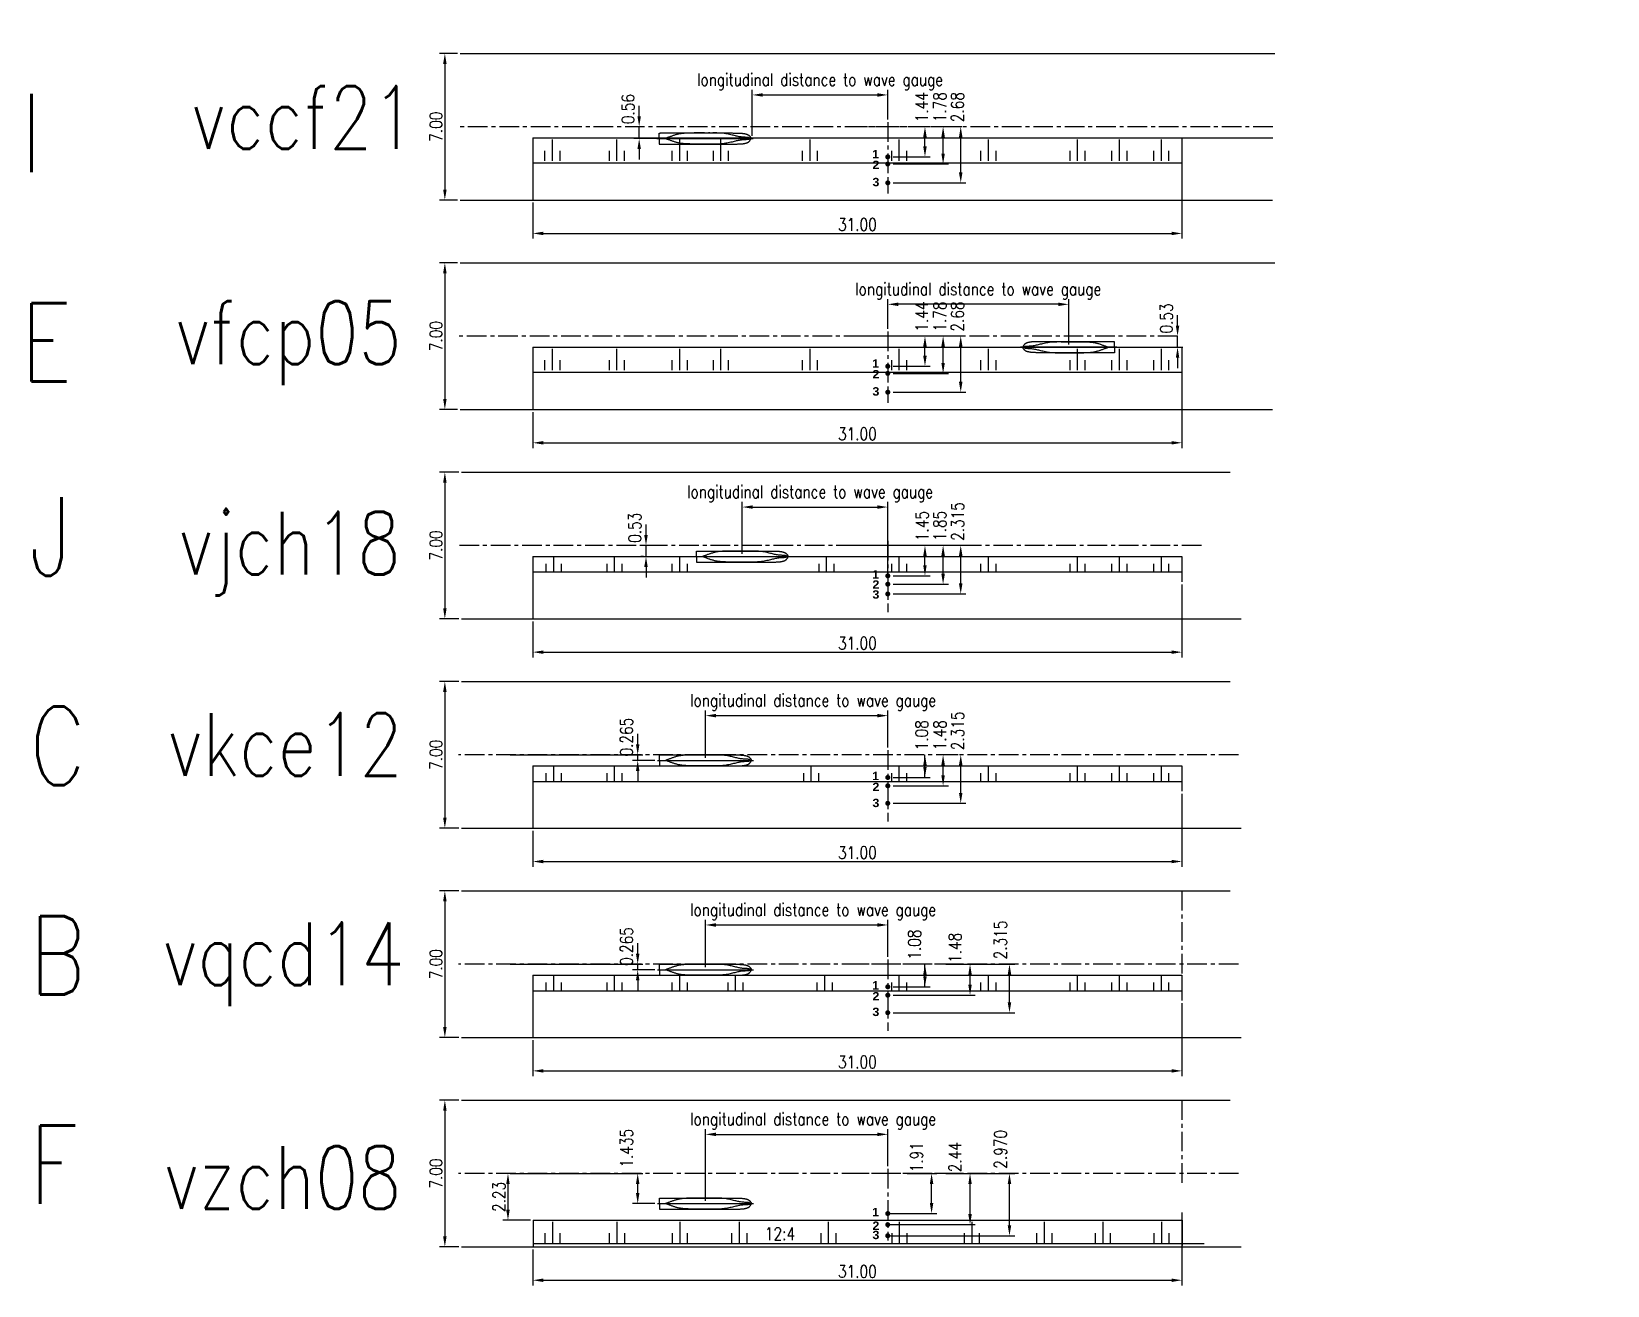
# Model space of a CAD drawing. Header units: feet. Extents: x -2770 to 993, y -1321 to 1674.
import ezdxf

# ---------------------------------------------------------------- set-up
doc = ezdxf.new("R2010")
doc.units = ezdxf.units.FT
doc.header["$LTSCALE"] = 37.5
doc.header["$MEASUREMENT"] = 0
doc.header["$PDMODE"] = 1
doc.linetypes.add('CENTER', pattern=[2, 1.25, -0.25, 0.25, -0.25])
doc.layers.get('Defpoints').update_dxf_attribs({"linetype": 'CONTINUOUS'})
for name, color, linetype in [('18VL', 1, 'CONTINUOUS'), ('25AS', 6, 'CENTER'), ('35VL', 8, 'CONTINUOUS'), ('ARSEER', 2, 'CONTINUOUS'), ('Center', 7, 'CONTINUOUS'), ('golvenmeters', 82, 'CONTINUOUS'), ('Knuckle_lines', 7, 'CONTINUOUS'), ('MAAT', 6, 'CONTINUOUS'), ('TEXT25', 6, 'CONTINUOUS'), ('TEXT35', 8, 'CONTINUOUS'), ('waterlines', 7, 'CONTINUOUS')]:
    doc.layers.add(name, color=color, linetype=linetype)
doc.styles.add('ROMANS', font='romans', dxfattribs={"width": 0.8})
doc.styles.add('SANSSERIFBOLD', font='sasb____.pfb', dxfattribs={"width": 1.07, "height": 2.2})
doc.dimstyles.get("Standard").update_dxf_attribs({"dimtxt": 3, "dimasz": 2.5, "dimexe": 1.25, "dimexo": 0.625, "dimtad": 1, "dimdec": 4, "dimdsep": 46, "dimtxsty": 'ROMANS', "dimcen": 2.5, "dimclrd": 6, "dimclre": 6, "dimclrt": 8, "dimadec": 0, "dimazin": 0, "dimtfac": 0.833333, "dimtdec": 4, "dimtmove": 2, "dimatfit": 3, "dimfxl": 0, "dimtolj": 1, "dimtzin": 0, "dimarcsym": 0})

msp = doc.modelspace()

# ---------------------------------------------------------------- texts
at = {"layer": '35VL', "color": 7, "style": 'ROMANS', "width": 0.8}
for s, p in [('I', (-2795.3596, 1337.9706)), ('E', (-2795.3596, 837.9706)), ('J', (-2775.0454, 374.172)), ('C', (-2775.0454, -125.828)), ('B', (-2775.0454, -625.828)), ('F', (-2775.0454, -1125.828))]:
    msp.add_text(s, height=187.5, dxfattribs=at).set_placement(p)
at = {"layer": '35VL', "color": 7, "char_height": 150, "attachment_point": 1, "style": 'ROMANS'}
for s, insert, width in [('vccf21', (-2387.8059, 1543.5196), 113.752755), ('vfcp05', (-2425.7592, 1029.7339), 354.86274), ('vjch18', (-2418.1074, 527.0929), 1711.775947), ('vkce12', (-2443.871, 46.3768), 1643.680936), ('vqcd14', (-2455.7547, -453.6232), 1685.824776), ('vzch08', (-2452.5337, -987.9125), 1670.499741)]:
    msp.add_mtext(s, dxfattribs=dict(at, insert=insert, width=width))
at = {"layer": 'MAAT', "color": 8, "char_height": 30, "attachment_point": 5, "rotation": 90, "style": 'ROMANS'}
for insert in [(-644.1139, -6.6809), (-661.3896, -506.6809)]:
    msp.add_mtext('\\A1;1.08', dxfattribs=dict(at, insert=insert))
at = {"layer": 'TEXT25', "style": 'SANSSERIFBOLD', "width": 1.07}
for s, p in [('2', (-761.8048, 1345.6431)), ('1', (-762.5487, 1371.0687)), ('3', (-761.8048, 1304.5368)), ('2', (-761.8048, 845.6431)), ('1', (-762.5487, 871.0687)), ('3', (-761.8048, 804.5368)), ('1', (-762.5487, 367.5687)), ('3', (-761.8048, 319.6074)), ('2', (-761.8048, 343.4022)), ('1', (-762.5487, -113.9313)), ('2', (-761.8048, -139.9959)), ('3', (-761.8048, -178.2636)), ('1', (-762.5487, -613.9313)), ('2', (-761.8048, -639.9588)), ('3', (-761.8048, -677.2459)), ('1', (-762.5487, -1155.4313)), ('3', (-761.8048, -1209.9959)), ('2', (-761.8048, -1187.9588))]:
    msp.add_text(s, height=20, dxfattribs=at).set_placement(p)
at = {"layer": 'TEXT35', "style": 'ROMANS', "width": 0.8}
msp.add_text('12:4', height=30, dxfattribs=at).set_placement((-1018.543, -1212.2289))

# ---------------------------------------------------------------- blocks, each defined once
blk = doc.blocks.new('*D26')
at = {"layer": 'Defpoints', "color": 0}
for p in [(-1745.9, 1621.6), (-1782.7, 1271.6), (-1745.9, 1271.6)]:
    blk.add_point(p, dxfattribs=at)
at = {"layer": 'MAAT', "color": 6, "lineweight": -2}
for p, q in [((-1752.2, 1621.6), (-1795.2, 1621.6)), ((-1782.7, 1596.6), (-1782.7, 1296.6)), ((-1752.2, 1271.6), (-1795.2, 1271.6))]:
    blk.add_line(p, q, dxfattribs=at)
at = {"layer": 'MAAT', "color": 6}
for points in [[(-1786.8, 1596.6), (-1778.5, 1596.6), (-1782.7, 1621.6)], [(-1786.8, 1296.6), (-1778.5, 1296.6), (-1782.7, 1271.6)]]:
    blk.add_solid(points, dxfattribs=at)
at = {"layer": 'MAAT', "color": 8, "insert": (-1803.9, 1446.6), "char_height": 30, "attachment_point": 5, "rotation": 90, "style": 'ROMANS'}
blk.add_mtext('\\A1;7.00', dxfattribs=at)
blk = doc.blocks.new('*D27')
at = {"layer": 'Defpoints', "color": 0}
for p in [(-22.6, 1359.9), (-1572.6, 1271.6), (-22.6, 1191.8)]:
    blk.add_point(p, dxfattribs=at)
at = {"layer": 'MAAT', "color": 6, "lineweight": -2}
for p, q in [((-22.6, 1353.6), (-22.6, 1179.3)), ((-1572.6, 1265.3), (-1572.6, 1179.3)), ((-1547.6, 1191.8), (-47.6, 1191.8))]:
    blk.add_line(p, q, dxfattribs=at)
at = {"layer": 'MAAT', "color": 6}
for points in [[(-1547.6, 1195.9), (-1547.6, 1187.6), (-1572.6, 1191.8)], [(-47.6, 1195.9), (-47.6, 1187.6), (-22.6, 1191.8)]]:
    blk.add_solid(points, dxfattribs=at)
at = {"layer": 'MAAT', "color": 8, "insert": (-797.6, 1213), "char_height": 30, "attachment_point": 5, "style": 'ROMANS'}
blk.add_mtext('\\A1;31.00', dxfattribs=at)
blk = doc.blocks.new('*D28')
at = {"layer": 'Defpoints', "color": 0}
for p in [(-1318.7, 1446.6), (-1318.7, 1446.6), (-1267.7, 1418.4)]:
    blk.add_point(p, dxfattribs=at)
at = {"layer": 'MAAT', "color": 6, "lineweight": -2}
for p, q in [((-1318.7, 1471.6), (-1318.7, 1496.6)), ((-1325, 1446.6), (-1331.2, 1446.6)), ((-1318.7, 1418.4), (-1318.7, 1446.6)), ((-1274, 1418.4), (-1331.2, 1418.4)), ((-1318.7, 1393.4), (-1318.7, 1368.4))]:
    blk.add_line(p, q, dxfattribs=at)
at = {"layer": 'MAAT', "color": 6}
for points in [[(-1322.9, 1471.6), (-1314.6, 1471.6), (-1318.7, 1446.6)], [(-1322.9, 1393.4), (-1314.6, 1393.4), (-1318.7, 1418.4)]]:
    blk.add_solid(points, dxfattribs=at)
at = {"layer": 'MAAT', "color": 8, "insert": (-1345.4, 1488.8), "char_height": 30, "attachment_point": 5, "rotation": 90, "style": 'ROMANS'}
blk.add_mtext('\\A1;0.56', dxfattribs=at)
blk = doc.blocks.new('*D29')
at = {"layer": 'Defpoints', "color": 0}
for p in [(-636.3, 1446.6), (-636.3, 1446.6), (-718.7, 1374.6)]:
    blk.add_point(p, dxfattribs=at)
at = {"layer": 'MAAT', "color": 6, "lineweight": -2}
for p, q in [((-642.6, 1446.6), (-648.8, 1446.6)), ((-636.3, 1399.6), (-636.3, 1421.6)), ((-712.4, 1374.6), (-623.8, 1374.6))]:
    blk.add_line(p, q, dxfattribs=at)
at = {"layer": 'MAAT', "color": 6}
for points in [[(-640.5, 1421.6), (-632.2, 1421.6), (-636.3, 1446.6)], [(-640.5, 1399.6), (-632.2, 1399.6), (-636.3, 1374.6)]]:
    blk.add_solid(points, dxfattribs=at)
at = {"layer": 'MAAT', "color": 8, "insert": (-644.1, 1493.3), "char_height": 30, "attachment_point": 5, "rotation": 90, "style": 'ROMANS'}
blk.add_mtext('\\A1;1.44', dxfattribs=at)
blk = doc.blocks.new('*D30')
at = {"layer": 'Defpoints', "color": 0}
for p in [(-593, 1446.6), (-593, 1446.6), (-718.7, 1357.6)]:
    blk.add_point(p, dxfattribs=at)
at = {"layer": 'MAAT', "color": 6, "lineweight": -2}
for p, q in [((-599.2, 1446.6), (-605.5, 1446.6)), ((-593, 1382.6), (-593, 1421.6)), ((-712.4, 1357.6), (-580.5, 1357.6))]:
    blk.add_line(p, q, dxfattribs=at)
at = {"layer": 'MAAT', "color": 6}
for points in [[(-597.2, 1421.6), (-588.8, 1421.6), (-593, 1446.6)], [(-597.2, 1382.6), (-588.8, 1382.6), (-593, 1357.6)]]:
    blk.add_solid(points, dxfattribs=at)
at = {"layer": 'MAAT', "color": 8, "insert": (-600.8, 1493.3), "char_height": 30, "attachment_point": 5, "rotation": 90, "style": 'ROMANS'}
blk.add_mtext('\\A1;1.78', dxfattribs=at)
blk = doc.blocks.new('*D31')
at = {"layer": 'Defpoints', "color": 0}
for p in [(-550.9, 1446.6), (-550.9, 1446.6), (-718.7, 1312.6)]:
    blk.add_point(p, dxfattribs=at)
at = {"layer": 'MAAT', "color": 6, "lineweight": -2}
for p, q in [((-557.2, 1446.6), (-563.4, 1446.6)), ((-550.9, 1337.6), (-550.9, 1421.6)), ((-712.4, 1312.6), (-538.4, 1312.6))]:
    blk.add_line(p, q, dxfattribs=at)
at = {"layer": 'MAAT', "color": 6}
for points in [[(-555.1, 1421.6), (-546.7, 1421.6), (-550.9, 1446.6)], [(-555.1, 1337.6), (-546.7, 1337.6), (-550.9, 1312.6)]]:
    blk.add_solid(points, dxfattribs=at)
at = {"layer": 'MAAT', "color": 8, "insert": (-558.7, 1493.3), "char_height": 30, "attachment_point": 5, "rotation": 90, "style": 'ROMANS'}
blk.add_mtext('\\A1;2.68', dxfattribs=at)
blk = doc.blocks.new('*D32')
at = {"layer": 'ARSEER', "color": 6, "lineweight": -2}
for p, q in [((-1048.7, 1424.7), (-1048.7, 1535)), ((-1023.7, 1522.5), (-750.1, 1522.5)), ((-725.1, 1463.9), (-725.1, 1535))]:
    blk.add_line(p, q, dxfattribs=at)
at = {"layer": 'ARSEER', "color": 6}
for points in [[(-1023.7, 1526.6), (-1023.7, 1518.3), (-1048.7, 1522.5)], [(-750.1, 1526.6), (-750.1, 1518.3), (-725.1, 1522.5)]]:
    blk.add_solid(points, dxfattribs=at)
at = {"layer": 'Defpoints', "color": 0}
for p in [(-725.1, 1522.5), (-725.1, 1457.7), (-1048.7, 1418.4)]:
    blk.add_point(p, dxfattribs=at)
at = {"layer": 'ARSEER', "color": 7, "insert": (-886.9, 1554.1), "char_height": 30, "attachment_point": 5, "style": 'ROMANS'}
blk.add_mtext('\\A1;longitudinal distance to wave gauge', dxfattribs=at)
blk = doc.blocks.new('*D33')
at = {"layer": 'Defpoints', "color": 0}
for p in [(-1745.9, 1121.6), (-1782.7, 771.6), (-1745.9, 771.6)]:
    blk.add_point(p, dxfattribs=at)
at = {"layer": 'MAAT', "color": 6, "lineweight": -2}
for p, q in [((-1752.2, 1121.6), (-1795.2, 1121.6)), ((-1782.7, 1096.6), (-1782.7, 796.6)), ((-1752.2, 771.6), (-1795.2, 771.6))]:
    blk.add_line(p, q, dxfattribs=at)
at = {"layer": 'MAAT', "color": 6}
for points in [[(-1786.8, 1096.6), (-1778.5, 1096.6), (-1782.7, 1121.6)], [(-1786.8, 796.6), (-1778.5, 796.6), (-1782.7, 771.6)]]:
    blk.add_solid(points, dxfattribs=at)
at = {"layer": 'MAAT', "color": 8, "insert": (-1803.9, 946.6), "char_height": 30, "attachment_point": 5, "rotation": 90, "style": 'ROMANS'}
blk.add_mtext('\\A1;7.00', dxfattribs=at)
blk = doc.blocks.new('*D34')
at = {"layer": 'Defpoints', "color": 0}
for p in [(-22.6, 859.9), (-1572.6, 771.6), (-22.6, 691.8)]:
    blk.add_point(p, dxfattribs=at)
at = {"layer": 'MAAT', "color": 6, "lineweight": -2}
for p, q in [((-22.6, 853.6), (-22.6, 679.3)), ((-1572.6, 765.3), (-1572.6, 679.3)), ((-1547.6, 691.8), (-47.6, 691.8))]:
    blk.add_line(p, q, dxfattribs=at)
at = {"layer": 'MAAT', "color": 6}
for points in [[(-1547.6, 695.9), (-1547.6, 687.6), (-1572.6, 691.8)], [(-47.6, 695.9), (-47.6, 687.6), (-22.6, 691.8)]]:
    blk.add_solid(points, dxfattribs=at)
at = {"layer": 'MAAT', "color": 8, "insert": (-797.6, 713), "char_height": 30, "attachment_point": 5, "style": 'ROMANS'}
blk.add_mtext('\\A1;31.00', dxfattribs=at)
blk = doc.blocks.new('*D35')
at = {"layer": 'Defpoints', "color": 0}
for p in [(-33.2, 946.6), (-33.2, 946.6), (-63.2, 920.1)]:
    blk.add_point(p, dxfattribs=at)
at = {"layer": 'MAAT', "color": 6, "lineweight": -2}
for p, q in [((-33.2, 971.6), (-33.2, 996.6)), ((-39.4, 946.6), (-45.7, 946.6)), ((-33.2, 920.1), (-33.2, 946.6)), ((-56.9, 920.1), (-20.7, 920.1)), ((-33.2, 895.1), (-33.2, 870.1))]:
    blk.add_line(p, q, dxfattribs=at)
at = {"layer": 'MAAT', "color": 6}
for points in [[(-37.3, 971.6), (-29, 971.6), (-33.2, 946.6)], [(-37.3, 895.1), (-29, 895.1), (-33.2, 920.1)]]:
    blk.add_solid(points, dxfattribs=at)
at = {"layer": 'MAAT', "color": 8, "insert": (-59.9, 988.8), "char_height": 30, "attachment_point": 5, "rotation": 90, "style": 'ROMANS'}
blk.add_mtext('\\A1;0.53', dxfattribs=at)
blk = doc.blocks.new('*D36')
at = {"layer": 'Defpoints', "color": 0}
for p in [(-636.3, 946.6), (-636.3, 946.6), (-718.7, 874.6)]:
    blk.add_point(p, dxfattribs=at)
at = {"layer": 'MAAT', "color": 6, "lineweight": -2}
for p, q in [((-642.6, 946.6), (-648.8, 946.6)), ((-636.3, 899.6), (-636.3, 921.6)), ((-712.4, 874.6), (-623.8, 874.6))]:
    blk.add_line(p, q, dxfattribs=at)
at = {"layer": 'MAAT', "color": 6}
for points in [[(-640.5, 921.6), (-632.2, 921.6), (-636.3, 946.6)], [(-640.5, 899.6), (-632.2, 899.6), (-636.3, 874.6)]]:
    blk.add_solid(points, dxfattribs=at)
at = {"layer": 'MAAT', "color": 8, "insert": (-644.1, 993.3), "char_height": 30, "attachment_point": 5, "rotation": 90, "style": 'ROMANS'}
blk.add_mtext('\\A1;1.44', dxfattribs=at)
blk = doc.blocks.new('*D37')
at = {"layer": 'Defpoints', "color": 0}
for p in [(-593, 946.6), (-593, 946.6), (-718.7, 857.6)]:
    blk.add_point(p, dxfattribs=at)
at = {"layer": 'MAAT', "color": 6, "lineweight": -2}
for p, q in [((-599.2, 946.6), (-605.5, 946.6)), ((-593, 882.6), (-593, 921.6)), ((-712.4, 857.6), (-580.5, 857.6))]:
    blk.add_line(p, q, dxfattribs=at)
at = {"layer": 'MAAT', "color": 6}
for points in [[(-597.2, 921.6), (-588.8, 921.6), (-593, 946.6)], [(-597.2, 882.6), (-588.8, 882.6), (-593, 857.6)]]:
    blk.add_solid(points, dxfattribs=at)
at = {"layer": 'MAAT', "color": 8, "insert": (-600.8, 993.3), "char_height": 30, "attachment_point": 5, "rotation": 90, "style": 'ROMANS'}
blk.add_mtext('\\A1;1.78', dxfattribs=at)
blk = doc.blocks.new('*D38')
at = {"layer": 'Defpoints', "color": 0}
for p in [(-550.9, 946.6), (-550.9, 946.6), (-718.7, 812.6)]:
    blk.add_point(p, dxfattribs=at)
at = {"layer": 'MAAT', "color": 6, "lineweight": -2}
for p, q in [((-557.2, 946.6), (-563.4, 946.6)), ((-550.9, 837.6), (-550.9, 921.6)), ((-712.4, 812.6), (-538.4, 812.6))]:
    blk.add_line(p, q, dxfattribs=at)
at = {"layer": 'MAAT', "color": 6}
for points in [[(-555.1, 921.6), (-546.7, 921.6), (-550.9, 946.6)], [(-555.1, 837.6), (-546.7, 837.6), (-550.9, 812.6)]]:
    blk.add_solid(points, dxfattribs=at)
at = {"layer": 'MAAT', "color": 8, "insert": (-558.7, 993.3), "char_height": 30, "attachment_point": 5, "rotation": 90, "style": 'ROMANS'}
blk.add_mtext('\\A1;2.68', dxfattribs=at)
blk = doc.blocks.new('*D39')
at = {"layer": 'ARSEER', "color": 6, "lineweight": -2}
for p, q in [((-725.1, 963.9), (-725.1, 1035)), ((-318.1, 1022.5), (-700.1, 1022.5)), ((-293.1, 926.3), (-293.1, 1035))]:
    blk.add_line(p, q, dxfattribs=at)
at = {"layer": 'ARSEER', "color": 6}
for points in [[(-700.1, 1026.6), (-700.1, 1018.3), (-725.1, 1022.5)], [(-318.1, 1026.6), (-318.1, 1018.3), (-293.1, 1022.5)]]:
    blk.add_solid(points, dxfattribs=at)
at = {"layer": 'Defpoints', "color": 0}
for p in [(-725.1, 1022.5), (-725.1, 957.7), (-293.1, 920.1)]:
    blk.add_point(p, dxfattribs=at)
at = {"layer": 'ARSEER', "color": 7, "insert": (-509.1, 1054.1), "char_height": 30, "attachment_point": 5, "style": 'ROMANS'}
blk.add_mtext('\\A1;longitudinal distance to wave gauge', dxfattribs=at)
blk = doc.blocks.new('*D40')
at = {"layer": 'Defpoints', "color": 0}
for p in [(-1743, 621.6), (-1782.7, 271.6), (-1743, 271.6)]:
    blk.add_point(p, dxfattribs=at)
at = {"layer": 'MAAT', "color": 6, "lineweight": -2}
for p, q in [((-1749.3, 621.6), (-1795.2, 621.6)), ((-1782.7, 596.6), (-1782.7, 296.6)), ((-1749.3, 271.6), (-1795.2, 271.6))]:
    blk.add_line(p, q, dxfattribs=at)
at = {"layer": 'MAAT', "color": 6}
for points in [[(-1786.8, 596.6), (-1778.5, 596.6), (-1782.7, 621.6)], [(-1786.8, 296.6), (-1778.5, 296.6), (-1782.7, 271.6)]]:
    blk.add_solid(points, dxfattribs=at)
at = {"layer": 'MAAT', "color": 8, "insert": (-1803.9, 446.6), "char_height": 30, "attachment_point": 5, "rotation": 90, "style": 'ROMANS'}
blk.add_mtext('\\A1;7.00', dxfattribs=at)
blk = doc.blocks.new('*D41')
at = {"layer": 'Defpoints', "color": 0}
for p in [(-22.6, 359.9), (-1572.6, 271.6), (-22.6, 191.8)]:
    blk.add_point(p, dxfattribs=at)
at = {"layer": 'MAAT', "color": 6, "lineweight": -2}
for p, q in [((-22.6, 353.6), (-22.6, 179.3)), ((-1572.6, 265.3), (-1572.6, 179.3)), ((-1547.6, 191.8), (-47.6, 191.8))]:
    blk.add_line(p, q, dxfattribs=at)
at = {"layer": 'MAAT', "color": 6}
for points in [[(-1547.6, 195.9), (-1547.6, 187.6), (-1572.6, 191.8)], [(-47.6, 195.9), (-47.6, 187.6), (-22.6, 191.8)]]:
    blk.add_solid(points, dxfattribs=at)
at = {"layer": 'MAAT', "color": 8, "insert": (-797.6, 213), "char_height": 30, "attachment_point": 5, "style": 'ROMANS'}
blk.add_mtext('\\A1;31.00', dxfattribs=at)
blk = doc.blocks.new('*D42')
at = {"layer": 'Defpoints', "color": 0}
for p in [(-593, 446.6), (-593, 446.6), (-718.7, 354.1)]:
    blk.add_point(p, dxfattribs=at)
at = {"layer": 'MAAT', "color": 6, "lineweight": -2}
for p, q in [((-599.2, 446.6), (-605.5, 446.6)), ((-593, 379.1), (-593, 421.6)), ((-712.4, 354.1), (-580.5, 354.1))]:
    blk.add_line(p, q, dxfattribs=at)
at = {"layer": 'MAAT', "color": 6}
for points in [[(-597.2, 421.6), (-588.8, 421.6), (-593, 446.6)], [(-597.2, 379.1), (-588.8, 379.1), (-593, 354.1)]]:
    blk.add_solid(points, dxfattribs=at)
at = {"layer": 'MAAT', "color": 8, "insert": (-600.8, 493.3), "char_height": 30, "attachment_point": 5, "rotation": 90, "style": 'ROMANS'}
blk.add_mtext('\\A1;1.85', dxfattribs=at)
blk = doc.blocks.new('*D43')
at = {"layer": 'Defpoints', "color": 0}
for p in [(-636.3, 446.6), (-636.3, 446.6), (-718.7, 374.1)]:
    blk.add_point(p, dxfattribs=at)
at = {"layer": 'MAAT', "color": 6, "lineweight": -2}
for p, q in [((-642.6, 446.6), (-648.8, 446.6)), ((-636.3, 399.1), (-636.3, 421.6)), ((-712.4, 374.1), (-623.8, 374.1))]:
    blk.add_line(p, q, dxfattribs=at)
at = {"layer": 'MAAT', "color": 6}
for points in [[(-640.5, 421.6), (-632.2, 421.6), (-636.3, 446.6)], [(-640.5, 399.1), (-632.2, 399.1), (-636.3, 374.1)]]:
    blk.add_solid(points, dxfattribs=at)
at = {"layer": 'MAAT', "color": 8, "insert": (-643, 492.8), "char_height": 30, "attachment_point": 5, "rotation": 90, "style": 'ROMANS'}
blk.add_mtext('\\A1;1.45', dxfattribs=at)
blk = doc.blocks.new('*D44')
at = {"layer": 'Defpoints', "color": 0}
for p in [(-550.9, 446.6), (-550.9, 446.6), (-718.7, 330.8)]:
    blk.add_point(p, dxfattribs=at)
at = {"layer": 'MAAT', "color": 6, "lineweight": -2}
for p, q in [((-557.2, 446.6), (-563.4, 446.6)), ((-550.9, 355.8), (-550.9, 421.6)), ((-712.4, 330.8), (-538.4, 330.8))]:
    blk.add_line(p, q, dxfattribs=at)
at = {"layer": 'MAAT', "color": 6}
for points in [[(-555.1, 421.6), (-546.7, 421.6), (-550.9, 446.6)], [(-555.1, 355.8), (-546.7, 355.8), (-550.9, 330.8)]]:
    blk.add_solid(points, dxfattribs=at)
at = {"layer": 'MAAT', "color": 8, "insert": (-558.1, 503.8), "char_height": 30, "attachment_point": 5, "rotation": 90, "style": 'ROMANS'}
blk.add_mtext('\\A1;2.315', dxfattribs=at)
blk = doc.blocks.new('*D45')
at = {"layer": 'Defpoints', "color": 0}
for p in [(-1302.4, 446.6), (-1302.4, 420.1), (-1289.9, 446.6)]:
    blk.add_point(p, dxfattribs=at)
at = {"layer": 'MAAT', "color": 6, "lineweight": -2}
for p, q in [((-1302.4, 471.6), (-1302.4, 496.6)), ((-1296.2, 446.6), (-1314.9, 446.6)), ((-1308.7, 420.1), (-1314.9, 420.1)), ((-1302.4, 420.1), (-1302.4, 446.6)), ((-1302.4, 395.1), (-1302.4, 370.1))]:
    blk.add_line(p, q, dxfattribs=at)
at = {"layer": 'MAAT', "color": 6}
for points in [[(-1306.6, 471.6), (-1298.3, 471.6), (-1302.4, 446.6)], [(-1306.6, 395.1), (-1298.3, 395.1), (-1302.4, 420.1)]]:
    blk.add_solid(points, dxfattribs=at)
at = {"layer": 'MAAT', "color": 8, "insert": (-1329.1, 488.8), "char_height": 30, "attachment_point": 5, "rotation": 90, "style": 'ROMANS'}
blk.add_mtext('\\A1;0.53', dxfattribs=at)
blk = doc.blocks.new('*D46')
at = {"layer": 'ARSEER', "color": 6, "lineweight": -2}
for p, q in [((-1072.5, 426.3), (-1072.5, 550.8)), ((-1047.5, 538.3), (-750.1, 538.3)), ((-725.1, 380.3), (-725.1, 550.8))]:
    blk.add_line(p, q, dxfattribs=at)
at = {"layer": 'ARSEER', "color": 6}
for points in [[(-1047.5, 542.4), (-1047.5, 534.1), (-1072.5, 538.3)], [(-750.1, 542.4), (-750.1, 534.1), (-725.1, 538.3)]]:
    blk.add_solid(points, dxfattribs=at)
at = {"layer": 'Defpoints', "color": 0}
for p in [(-725.1, 538.3), (-1072.5, 420.1), (-725.1, 374.1)]:
    blk.add_point(p, dxfattribs=at)
at = {"layer": 'ARSEER', "color": 7, "insert": (-910.7, 569.9), "char_height": 30, "attachment_point": 5, "style": 'ROMANS'}
blk.add_mtext('\\A1;longitudinal distance to wave gauge', dxfattribs=at)
blk = doc.blocks.new('*D47')
at = {"layer": 'Defpoints', "color": 0}
for p in [(-1743, 121.6), (-1782.7, -228.4), (-1743, -228.4)]:
    blk.add_point(p, dxfattribs=at)
at = {"layer": 'MAAT', "color": 6, "lineweight": -2}
for p, q in [((-1749.3, 121.6), (-1795.2, 121.6)), ((-1782.7, 96.6), (-1782.7, -203.4)), ((-1749.3, -228.4), (-1795.2, -228.4))]:
    blk.add_line(p, q, dxfattribs=at)
at = {"layer": 'MAAT', "color": 6}
for points in [[(-1786.8, 96.6), (-1778.5, 96.6), (-1782.7, 121.6)], [(-1786.8, -203.4), (-1778.5, -203.4), (-1782.7, -228.4)]]:
    blk.add_solid(points, dxfattribs=at)
at = {"layer": 'MAAT', "color": 8, "insert": (-1803.9, -53.4), "char_height": 30, "attachment_point": 5, "rotation": 90, "style": 'ROMANS'}
blk.add_mtext('\\A1;7.00', dxfattribs=at)
blk = doc.blocks.new('*D48')
at = {"layer": 'Defpoints', "color": 0}
for p in [(-22.6, -140.1), (-1572.6, -228.4), (-22.6, -308.2)]:
    blk.add_point(p, dxfattribs=at)
at = {"layer": 'MAAT', "color": 6, "lineweight": -2}
for p, q in [((-22.6, -146.4), (-22.6, -320.7)), ((-1572.6, -234.7), (-1572.6, -320.7)), ((-1547.6, -308.2), (-47.6, -308.2))]:
    blk.add_line(p, q, dxfattribs=at)
at = {"layer": 'MAAT', "color": 6}
for points in [[(-1547.6, -304.1), (-1547.6, -312.4), (-1572.6, -308.2)], [(-47.6, -304.1), (-47.6, -312.4), (-22.6, -308.2)]]:
    blk.add_solid(points, dxfattribs=at)
at = {"layer": 'MAAT', "color": 8, "insert": (-797.6, -287), "char_height": 30, "attachment_point": 5, "style": 'ROMANS'}
blk.add_mtext('\\A1;31.00', dxfattribs=at)
blk = doc.blocks.new('*D49')
at = {"layer": 'Defpoints', "color": 0}
for p in [(-1632.7, -53.4), (-1322.2, -53.4), (-1275.3, -66.7)]:
    blk.add_point(p, dxfattribs=at)
at = {"layer": 'MAAT', "color": 6, "lineweight": -2}
for p, q in [((-1322.2, -28.4), (-1322.2, -3.4)), ((-1626.4, -53.4), (-1309.7, -53.4)), ((-1281.5, -66.7), (-1334.7, -66.7)), ((-1322.2, -66.7), (-1322.2, -53.4)), ((-1322.2, -91.7), (-1322.2, -116.7))]:
    blk.add_line(p, q, dxfattribs=at)
at = {"layer": 'MAAT', "color": 6}
for points in [[(-1326.4, -28.4), (-1318.1, -28.4), (-1322.2, -53.4)], [(-1326.4, -91.7), (-1318.1, -91.7), (-1322.2, -66.7)]]:
    blk.add_solid(points, dxfattribs=at)
at = {"layer": 'MAAT', "color": 8, "insert": (-1348.9, -11.2), "char_height": 30, "attachment_point": 5, "rotation": 90, "style": 'ROMANS'}
blk.add_mtext('\\A1;0.265', dxfattribs=at)
blk = doc.blocks.new('*D50')
at = {"layer": 'Defpoints', "color": 0}
for p in [(-593, -53.4), (-593, -53.4), (-718.7, -127.4)]:
    blk.add_point(p, dxfattribs=at)
at = {"layer": 'MAAT', "color": 6, "lineweight": -2}
for p, q in [((-599.2, -53.4), (-605.5, -53.4)), ((-593, -102.4), (-593, -78.4)), ((-712.4, -127.4), (-580.5, -127.4))]:
    blk.add_line(p, q, dxfattribs=at)
at = {"layer": 'MAAT', "color": 6}
for points in [[(-597.2, -78.4), (-588.8, -78.4), (-593, -53.4)], [(-597.2, -102.4), (-588.8, -102.4), (-593, -127.4)]]:
    blk.add_solid(points, dxfattribs=at)
at = {"layer": 'MAAT', "color": 8, "insert": (-600.8, -6.7), "char_height": 30, "attachment_point": 5, "rotation": 90, "style": 'ROMANS'}
blk.add_mtext('\\A1;1.48', dxfattribs=at)
blk = doc.blocks.new('*D51')
at = {"layer": 'Defpoints', "color": 0}
for p in [(-550.9, -53.4), (-550.9, -53.4), (-718.7, -169.2)]:
    blk.add_point(p, dxfattribs=at)
at = {"layer": 'MAAT', "color": 6, "lineweight": -2}
for p, q in [((-557.2, -53.4), (-563.4, -53.4)), ((-550.9, -144.2), (-550.9, -78.4)), ((-712.4, -169.2), (-538.4, -169.2))]:
    blk.add_line(p, q, dxfattribs=at)
at = {"layer": 'MAAT', "color": 6}
for points in [[(-555.1, -78.4), (-546.7, -78.4), (-550.9, -53.4)], [(-555.1, -144.2), (-546.7, -144.2), (-550.9, -169.2)]]:
    blk.add_solid(points, dxfattribs=at)
at = {"layer": 'MAAT', "color": 8, "insert": (-558.1, 3.8), "char_height": 30, "attachment_point": 5, "rotation": 90, "style": 'ROMANS'}
blk.add_mtext('\\A1;2.315', dxfattribs=at)
blk = doc.blocks.new('*D52')
at = {"layer": 'ARSEER', "color": 6, "lineweight": -2}
for p, q in [((-1160.3, -60.5), (-1160.3, 52.7)), ((-1135.3, 40.2), (-750.1, 40.2)), ((-725.1, -36.1), (-725.1, 52.7))]:
    blk.add_line(p, q, dxfattribs=at)
at = {"layer": 'ARSEER', "color": 6}
for points in [[(-1135.3, 44.4), (-1135.3, 36), (-1160.3, 40.2)], [(-750.1, 44.4), (-750.1, 36), (-725.1, 40.2)]]:
    blk.add_solid(points, dxfattribs=at)
at = {"layer": 'Defpoints', "color": 0}
for p in [(-725.1, 40.2), (-1160.3, -66.7), (-725.1, -42.3)]:
    blk.add_point(p, dxfattribs=at)
at = {"layer": 'ARSEER', "color": 7, "insert": (-903.4, 71.8), "char_height": 30, "attachment_point": 5, "style": 'ROMANS'}
blk.add_mtext('\\A1;longitudinal distance to wave gauge', dxfattribs=at)
blk = doc.blocks.new('*D53')
at = {"layer": 'Defpoints', "color": 0}
for p in [(-1743, -378.4), (-1782.7, -728.4), (-1743, -728.4)]:
    blk.add_point(p, dxfattribs=at)
at = {"layer": 'MAAT', "color": 6, "lineweight": -2}
for p, q in [((-1749.3, -378.4), (-1795.2, -378.4)), ((-1782.7, -403.4), (-1782.7, -703.4)), ((-1749.3, -728.4), (-1795.2, -728.4))]:
    blk.add_line(p, q, dxfattribs=at)
at = {"layer": 'MAAT', "color": 6}
for points in [[(-1786.8, -403.4), (-1778.5, -403.4), (-1782.7, -378.4)], [(-1786.8, -703.4), (-1778.5, -703.4), (-1782.7, -728.4)]]:
    blk.add_solid(points, dxfattribs=at)
at = {"layer": 'MAAT', "color": 8, "insert": (-1803.9, -553.4), "char_height": 30, "attachment_point": 5, "rotation": 90, "style": 'ROMANS'}
blk.add_mtext('\\A1;7.00', dxfattribs=at)
blk = doc.blocks.new('*D54')
at = {"layer": 'Defpoints', "color": 0}
for p in [(-22.6, -640.1), (-1572.6, -728.4), (-22.6, -808.2)]:
    blk.add_point(p, dxfattribs=at)
at = {"layer": 'MAAT', "color": 6, "lineweight": -2}
for p, q in [((-22.6, -646.4), (-22.6, -820.7)), ((-1572.6, -734.7), (-1572.6, -820.7)), ((-1547.6, -808.2), (-47.6, -808.2))]:
    blk.add_line(p, q, dxfattribs=at)
at = {"layer": 'MAAT', "color": 6}
for points in [[(-1547.6, -804.1), (-1547.6, -812.4), (-1572.6, -808.2)], [(-47.6, -804.1), (-47.6, -812.4), (-22.6, -808.2)]]:
    blk.add_solid(points, dxfattribs=at)
at = {"layer": 'MAAT', "color": 8, "insert": (-797.6, -787), "char_height": 30, "attachment_point": 5, "style": 'ROMANS'}
blk.add_mtext('\\A1;31.00', dxfattribs=at)
blk = doc.blocks.new('*D55')
at = {"layer": 'Defpoints', "color": 0}
for p in [(-593, -553.4), (-528.7, -553.4), (-718.7, -627.4)]:
    blk.add_point(p, dxfattribs=at)
at = {"layer": 'MAAT', "color": 6, "lineweight": -2}
for p, q in [((-586.7, -553.4), (-516.2, -553.4)), ((-528.7, -602.4), (-528.7, -578.4)), ((-712.4, -627.4), (-516.2, -627.4))]:
    blk.add_line(p, q, dxfattribs=at)
at = {"layer": 'MAAT', "color": 6}
for points in [[(-532.8, -578.4), (-524.5, -578.4), (-528.7, -553.4)], [(-532.8, -602.4), (-524.5, -602.4), (-528.7, -627.4)]]:
    blk.add_solid(points, dxfattribs=at)
at = {"layer": 'MAAT', "color": 8, "insert": (-564.5, -514.3), "char_height": 30, "attachment_point": 5, "rotation": 90, "style": 'ROMANS'}
blk.add_mtext('\\A1;1.48', dxfattribs=at)
blk = doc.blocks.new('*D56')
at = {"layer": 'Defpoints', "color": 0}
for p in [(-550.9, -553.4), (-434.5, -553.4), (-718.7, -669.2)]:
    blk.add_point(p, dxfattribs=at)
at = {"layer": 'MAAT', "color": 6, "lineweight": -2}
for p, q in [((-544.7, -553.4), (-422, -553.4)), ((-434.5, -644.2), (-434.5, -578.4)), ((-712.4, -669.2), (-422, -669.2))]:
    blk.add_line(p, q, dxfattribs=at)
at = {"layer": 'MAAT', "color": 6}
for points in [[(-438.7, -578.4), (-430.3, -578.4), (-434.5, -553.4)], [(-438.7, -644.2), (-430.3, -644.2), (-434.5, -669.2)]]:
    blk.add_solid(points, dxfattribs=at)
at = {"layer": 'MAAT', "color": 8, "insert": (-455.8, -495.6), "char_height": 30, "attachment_point": 5, "rotation": 90, "style": 'ROMANS'}
blk.add_mtext('\\A1;2.315', dxfattribs=at)
blk = doc.blocks.new('*D57')
at = {"layer": 'Defpoints', "color": 0}
for p in [(-1632.7, -553.4), (-1322.2, -553.4), (-1275.3, -566.7)]:
    blk.add_point(p, dxfattribs=at)
at = {"layer": 'MAAT', "color": 6, "lineweight": -2}
for p, q in [((-1322.2, -528.4), (-1322.2, -503.4)), ((-1626.4, -553.4), (-1309.7, -553.4)), ((-1322.2, -566.7), (-1322.2, -553.4)), ((-1281.5, -566.7), (-1334.7, -566.7)), ((-1322.2, -591.7), (-1322.2, -616.7))]:
    blk.add_line(p, q, dxfattribs=at)
at = {"layer": 'MAAT', "color": 6}
for points in [[(-1326.4, -528.4), (-1318.1, -528.4), (-1322.2, -553.4)], [(-1326.4, -591.7), (-1318.1, -591.7), (-1322.2, -566.7)]]:
    blk.add_solid(points, dxfattribs=at)
at = {"layer": 'MAAT', "color": 8, "insert": (-1348.9, -511.2), "char_height": 30, "attachment_point": 5, "rotation": 90, "style": 'ROMANS'}
blk.add_mtext('\\A1;0.265', dxfattribs=at)
blk = doc.blocks.new('*D58')
at = {"layer": 'ARSEER', "color": 6, "lineweight": -2}
for p, q in [((-1160.3, -560.5), (-1160.3, -447.3)), ((-725.1, -536.1), (-725.1, -447.3)), ((-1135.3, -459.8), (-750.1, -459.8))]:
    blk.add_line(p, q, dxfattribs=at)
at = {"layer": 'ARSEER', "color": 6}
for points in [[(-1135.3, -455.6), (-1135.3, -464), (-1160.3, -459.8)], [(-750.1, -455.6), (-750.1, -464), (-725.1, -459.8)]]:
    blk.add_solid(points, dxfattribs=at)
at = {"layer": 'Defpoints', "color": 0}
for p in [(-725.1, -459.8), (-725.1, -542.3), (-1160.3, -566.7)]:
    blk.add_point(p, dxfattribs=at)
at = {"layer": 'ARSEER', "color": 7, "insert": (-903.4, -428.2), "char_height": 30, "attachment_point": 5, "style": 'ROMANS'}
blk.add_mtext('\\A1;longitudinal distance to wave gauge', dxfattribs=at)
blk = doc.blocks.new('*D61')
at = {"layer": 'Defpoints', "color": 0}
for p in [(-1743, -878.4), (-1782.7, -1228.4), (-1743, -1228.4)]:
    blk.add_point(p, dxfattribs=at)
at = {"layer": 'MAAT', "color": 6, "lineweight": -2}
for p, q in [((-1749.3, -878.4), (-1795.2, -878.4)), ((-1782.7, -903.4), (-1782.7, -1203.4)), ((-1749.3, -1228.4), (-1795.2, -1228.4))]:
    blk.add_line(p, q, dxfattribs=at)
at = {"layer": 'MAAT', "color": 6}
for points in [[(-1786.8, -903.4), (-1778.5, -903.4), (-1782.7, -878.4)], [(-1786.8, -1203.4), (-1778.5, -1203.4), (-1782.7, -1228.4)]]:
    blk.add_solid(points, dxfattribs=at)
at = {"layer": 'MAAT', "color": 8, "insert": (-1803.9, -1053.4), "char_height": 30, "attachment_point": 5, "rotation": 90, "style": 'ROMANS'}
blk.add_mtext('\\A1;7.00', dxfattribs=at)
blk = doc.blocks.new('*D62')
at = {"layer": 'Defpoints', "color": 0}
for p in [(-22.6, -1140.1), (-1572.6, -1228.4), (-22.6, -1308.2)]:
    blk.add_point(p, dxfattribs=at)
at = {"layer": 'MAAT', "color": 6, "lineweight": -2}
for p, q in [((-22.6, -1146.4), (-22.6, -1320.7)), ((-1572.6, -1234.7), (-1572.6, -1320.7)), ((-1547.6, -1308.2), (-47.6, -1308.2))]:
    blk.add_line(p, q, dxfattribs=at)
at = {"layer": 'MAAT', "color": 6}
for points in [[(-1547.6, -1304.1), (-1547.6, -1312.4), (-1572.6, -1308.2)], [(-47.6, -1304.1), (-47.6, -1312.4), (-22.6, -1308.2)]]:
    blk.add_solid(points, dxfattribs=at)
at = {"layer": 'MAAT', "color": 8, "insert": (-797.6, -1287), "char_height": 30, "attachment_point": 5, "style": 'ROMANS'}
blk.add_mtext('\\A1;31.00', dxfattribs=at)
blk = doc.blocks.new('*D63')
at = {"layer": 'Defpoints', "color": 0}
for p in [(-593, -1053.4), (-528.7, -1053.4), (-725.1, -1175.4)]:
    blk.add_point(p, dxfattribs=at)
at = {"layer": 'MAAT', "color": 6, "lineweight": -2}
for p, q in [((-586.7, -1053.4), (-516.2, -1053.4)), ((-528.7, -1150.4), (-528.7, -1078.4)), ((-718.9, -1175.4), (-516.2, -1175.4))]:
    blk.add_line(p, q, dxfattribs=at)
at = {"layer": 'MAAT', "color": 6}
for points in [[(-532.8, -1078.4), (-524.5, -1078.4), (-528.7, -1053.4)], [(-532.8, -1150.4), (-524.5, -1150.4), (-528.7, -1175.4)]]:
    blk.add_solid(points, dxfattribs=at)
at = {"layer": 'MAAT', "color": 8, "insert": (-564.5, -1014.3), "char_height": 30, "attachment_point": 5, "rotation": 90, "style": 'ROMANS'}
blk.add_mtext('\\A1;2.44', dxfattribs=at)
blk = doc.blocks.new('*D64')
at = {"layer": 'Defpoints', "color": 0}
for p in [(-550.9, -1053.4), (-434.5, -1053.4), (-725.1, -1201.9)]:
    blk.add_point(p, dxfattribs=at)
at = {"layer": 'MAAT', "color": 6, "lineweight": -2}
for p, q in [((-544.7, -1053.4), (-422, -1053.4)), ((-434.5, -1176.9), (-434.5, -1078.4)), ((-718.9, -1201.9), (-422, -1201.9))]:
    blk.add_line(p, q, dxfattribs=at)
at = {"layer": 'MAAT', "color": 6}
for points in [[(-438.7, -1078.4), (-430.3, -1078.4), (-434.5, -1053.4)], [(-438.7, -1176.9), (-430.3, -1176.9), (-434.5, -1201.9)]]:
    blk.add_solid(points, dxfattribs=at)
at = {"layer": 'MAAT', "color": 8, "insert": (-455.8, -995.6), "char_height": 30, "attachment_point": 5, "rotation": 90, "style": 'ROMANS'}
blk.add_mtext('\\A1;2.970', dxfattribs=at)
blk = doc.blocks.new('*D59')
at = {"layer": 'Defpoints', "color": 0}
for p in [(-1632.7, -1053.4), (-1322.2, -1053.4), (-1275.3, -1125.2)]:
    blk.add_point(p, dxfattribs=at)
at = {"layer": 'MAAT', "color": 6, "lineweight": -2}
for p, q in [((-1626.4, -1053.4), (-1309.7, -1053.4)), ((-1322.2, -1100.2), (-1322.2, -1078.4)), ((-1281.5, -1125.2), (-1334.7, -1125.2))]:
    blk.add_line(p, q, dxfattribs=at)
at = {"layer": 'MAAT', "color": 6}
for points in [[(-1326.4, -1078.4), (-1318.1, -1078.4), (-1322.2, -1053.4)], [(-1326.4, -1100.2), (-1318.1, -1100.2), (-1322.2, -1125.2)]]:
    blk.add_solid(points, dxfattribs=at)
at = {"layer": 'MAAT', "color": 8, "insert": (-1348.9, -992.9), "char_height": 30, "attachment_point": 5, "rotation": 90, "style": 'ROMANS'}
blk.add_mtext('\\A1;1.435', dxfattribs=at)
blk = doc.blocks.new('*D60')
at = {"layer": 'ARSEER', "color": 6, "lineweight": -2}
for p, q in [((-1160.3, -1118.9), (-1160.3, -947.3)), ((-1135.3, -959.8), (-750.1, -959.8)), ((-725.1, -1036.1), (-725.1, -947.3))]:
    blk.add_line(p, q, dxfattribs=at)
at = {"layer": 'ARSEER', "color": 6}
for points in [[(-1135.3, -955.6), (-1135.3, -964), (-1160.3, -959.8)], [(-750.1, -955.6), (-750.1, -964), (-725.1, -959.8)]]:
    blk.add_solid(points, dxfattribs=at)
at = {"layer": 'Defpoints', "color": 0}
for p in [(-725.1, -959.8), (-725.1, -1042.3), (-1160.3, -1125.2)]:
    blk.add_point(p, dxfattribs=at)
at = {"layer": 'ARSEER', "color": 7, "insert": (-903.4, -928.2), "char_height": 30, "attachment_point": 5, "style": 'ROMANS'}
blk.add_mtext('\\A1;longitudinal distance to wave gauge', dxfattribs=at)
blk = doc.blocks.new('*D65')
at = {"layer": 'Defpoints', "color": 0}
for p in [(-1632, -1053.4), (-1632, -1164.9), (-1572, -1164.9)]:
    blk.add_point(p, dxfattribs=at)
at = {"layer": 'MAAT', "color": 6, "lineweight": -2}
for p, q in [((-1638.3, -1053.4), (-1644.5, -1053.4)), ((-1632, -1078.4), (-1632, -1139.9)), ((-1578.2, -1164.9), (-1644.5, -1164.9))]:
    blk.add_line(p, q, dxfattribs=at)
at = {"layer": 'MAAT', "color": 6}
for points in [[(-1636.2, -1078.4), (-1627.9, -1078.4), (-1632, -1053.4)], [(-1636.2, -1139.9), (-1627.9, -1139.9), (-1632, -1164.9)]]:
    blk.add_solid(points, dxfattribs=at)
at = {"layer": 'MAAT', "color": 8, "insert": (-1653.3, -1109.2), "char_height": 30, "attachment_point": 5, "rotation": 90, "style": 'ROMANS'}
blk.add_mtext('\\A1;2.23', dxfattribs=at)
blk = doc.blocks.new('*D66')
at = {"layer": 'Defpoints', "color": 0}
for p in [(-684.8, -1053.4), (-620.5, -1053.4), (-725.1, -1148.9)]:
    blk.add_point(p, dxfattribs=at)
at = {"layer": 'MAAT', "color": 6, "lineweight": -2}
for p, q in [((-678.6, -1053.4), (-608, -1053.4)), ((-620.5, -1123.9), (-620.5, -1078.4)), ((-718.9, -1148.9), (-608, -1148.9))]:
    blk.add_line(p, q, dxfattribs=at)
at = {"layer": 'MAAT', "color": 6}
for points in [[(-624.7, -1078.4), (-616.3, -1078.4), (-620.5, -1053.4)], [(-624.7, -1123.9), (-616.3, -1123.9), (-620.5, -1148.9)]]:
    blk.add_solid(points, dxfattribs=at)
at = {"layer": 'MAAT', "color": 8, "insert": (-656.3, -1014.3), "char_height": 30, "attachment_point": 5, "rotation": 90, "style": 'ROMANS'}
blk.add_mtext('\\A1;1.91', dxfattribs=at)

# ---------------------------------------------------------------- dimensions: what is measured, and where the dimension line sits
at = {"layer": 'ARSEER', "color": 7}
for base, p1, p2, picture, middle in [((-725.1385, 1522.4793), (-1048.7462, 1418.4152), (-725.1385, 1457.6659), '*D32', (-886.9423, 1554.102)), ((-725.1385, 1022.4793), (-293.1159, 920.0502), (-725.1385, 957.6659), '*D39', (-509.1272, 1054.102)), ((-725.1385, 538.2501), (-1072.4962, 420.0502), (-725.1385, 374.0502), '*D46', (-910.6923, 569.8728)), ((-725.1385, 40.2076), (-1160.3027, -66.7148), (-725.1385, -42.3341), '*D52', (-903.3507, 71.8303)), ((-725.1385, -459.7924), (-1160.3027, -566.7148), (-725.1385, -542.3341), '*D58', (-903.3507, -428.1697)), ((-725.1385, -959.7924), (-1160.3027, -1125.1998), (-725.1385, -1042.3341), '*D60', (-903.3507, -928.1697))]:
    dim = msp.add_linear_dim(base=base, p1=p1, p2=p2, text='longitudinal distance to wave gauge', dimstyle='Standard', override={"dimscale": 10, "dimdec": 2, "dimlfac": 0.02, "dimzin": 0, "dimclrt": 7}, dxfattribs=at)
    dim.commit()
    dim.dimension.update_dxf_attribs({"geometry": picture, "text_midpoint": middle, "dimtype": 160})
at = {"layer": 'MAAT'}
for base, p1, p2, picture, middle in [((-1782.6707, 1271.5502), (-1745.936, 1621.5502), (-1745.936, 1271.5502), '*D26', (-1803.9207, 1446.5502)), ((-1782.6707, 771.5502), (-1745.936, 1121.5502), (-1745.936, 771.5502), '*D33', (-1803.9207, 946.5502)), ((-1782.6707, 271.5502), (-1743.0283, 621.5502), (-1743.0283, 271.5502), '*D40', (-1803.9207, 446.5502)), ((-1782.6707, -228.4498), (-1743.0283, 121.5502), (-1743.0283, -228.4498), '*D47', (-1803.9207, -53.4498)), ((-1782.6707, -728.4498), (-1743.0283, -378.4498), (-1743.0283, -728.4498), '*D53', (-1803.9207, -553.4498)), ((-1782.6707, -1228.4498), (-1743.0283, -878.4498), (-1743.0283, -1228.4498), '*D61', (-1803.9207, -1053.4498)), ((-1632.0301, -1164.9498), (-1632.0301, -1053.4498), (-1571.9979, -1164.9498), '*D65', (-1653.2801, -1109.1998))]:
    dim = msp.add_linear_dim(base=base, p1=p1, p2=p2, angle=270, dimstyle='Standard', override={"dimscale": 10, "dimdec": 2, "dimlfac": 0.02, "dimzin": 0}, dxfattribs=at)
    dim.commit()
    dim.dimension.update_dxf_attribs({"geometry": picture, "text_midpoint": middle})
for base, p1, p2, override, picture, middle in [((-1318.7172, 1446.5502), (-1267.7425, 1418.4152), (-1318.7172, 1446.5502), {"dimscale": 10, "dimdec": 2, "dimlfac": 0.02, "dimzin": 0}, '*D28', (-1345.4209, 1488.7904)), ((-636.3474, 1446.5502), (-718.6664, 1374.5502), (-636.3474, 1446.5502), {"dimscale": 10, "dimdec": 2, "dimlfac": 0.02, "dimzin": 0}, '*D29', (-644.1139, 1493.3191)), ((-592.9845, 1446.5502), (-718.6664, 1357.5502), (-592.9845, 1446.5502), {"dimscale": 10, "dimdec": 2, "dimlfac": 0.02, "dimzin": 0}, '*D30', (-600.751, 1493.3191)), ((-550.9161, 1446.5502), (-718.6664, 1312.5502), (-550.9161, 1446.5502), {"dimscale": 10, "dimdec": 2, "dimlfac": 0.02, "dimzin": 0}, '*D31', (-558.6826, 1493.3191)), ((-636.3474, 946.5502), (-718.6664, 874.5502), (-636.3474, 946.5502), {"dimscale": 10, "dimdec": 2, "dimlfac": 0.02, "dimzin": 0}, '*D36', (-644.1139, 993.3191)), ((-592.9845, 946.5502), (-718.6664, 857.5502), (-592.9845, 946.5502), {"dimscale": 10, "dimdec": 2, "dimlfac": 0.02, "dimzin": 0}, '*D37', (-600.751, 993.3191)), ((-550.9161, 946.5502), (-718.6664, 812.5502), (-550.9161, 946.5502), {"dimscale": 10, "dimdec": 2, "dimlfac": 0.02, "dimzin": 0}, '*D38', (-558.6826, 993.3191)), ((-33.165, 946.5502), (-63.1697, 920.0502), (-33.165, 946.5502), {"dimscale": 10, "dimdec": 2, "dimlfac": 0.02, "dimzin": 0}, '*D35', (-59.8688, 988.7904)), ((-1302.4424, 446.5502), (-1302.4424, 420.0502), (-1289.9424, 446.5502), {"dimscale": 10, "dimdec": 2, "dimlfac": 0.02, "dimzin": 0}, '*D45', (-1329.1461, 488.7904)), ((-550.9161, 446.5502), (-718.6664, 330.8002), (-550.9161, 446.5502), {"dimscale": 10, "dimdec": 3, "dimlfac": 0.02, "dimzin": 0}, '*D44', (-558.1165, 503.7577)), ((-592.9845, 446.5502), (-718.6664, 354.0502), (-592.9845, 446.5502), {"dimscale": 10, "dimdec": 2, "dimlfac": 0.02, "dimzin": 0}, '*D42', (-600.751, 493.3191)), ((-636.3474, 446.5502), (-718.6664, 374.0502), (-636.3474, 446.5502), {"dimscale": 10, "dimdec": 2, "dimlfac": 0.02, "dimzin": 0}, '*D43', (-643.0158, 492.793)), ((-1322.2184, -53.4498), (-1275.2758, -66.7148), (-1632.6707, -53.4498), {"dimscale": 10, "dimdec": 3, "dimlfac": 0.02, "dimzin": 0}, '*D49', (-1348.9221, -11.2096)), ((-550.9161, -53.4498), (-718.6664, -169.1998), (-550.9161, -53.4498), {"dimscale": 10, "dimdec": 3, "dimlfac": 0.02, "dimzin": 0}, '*D51', (-558.1165, 3.7577)), ((-592.9845, -53.4498), (-718.6664, -127.4498), (-592.9845, -53.4498), {"dimscale": 10, "dimdec": 2, "dimlfac": 0.02, "dimzin": 0}, '*D50', (-600.751, -6.6809)), ((-434.5099, -553.4498), (-718.6664, -669.1998), (-550.9161, -553.4498), {"dimscale": 10, "dimdec": 3, "dimlfac": 0.02, "dimzin": 0}, '*D56', (-455.7599, -495.598)), ((-1322.2184, -553.4498), (-1275.2758, -566.7148), (-1632.6707, -553.4498), {"dimscale": 10, "dimdec": 3, "dimlfac": 0.02, "dimzin": 0}, '*D57', (-1348.9221, -511.2096)), ((-528.676, -553.4498), (-718.6664, -627.4498), (-592.9845, -553.4498), {"dimscale": 10, "dimdec": 2, "dimlfac": 0.02, "dimzin": 0}, '*D55', (-564.4701, -514.3115)), ((-1322.2184, -1053.4498), (-1275.2758, -1125.1998), (-1632.6707, -1053.4498), {"dimscale": 10, "dimdec": 3, "dimlfac": 0.02, "dimzin": 0}, '*D59', (-1348.9221, -992.9256)), ((-434.5099, -1053.4498), (-725.1385, -1201.9498), (-550.9161, -1053.4498), {"dimscale": 10, "dimdec": 3, "dimlfac": 0.02, "dimzin": 0}, '*D64', (-455.7599, -995.598)), ((-528.676, -1053.4498), (-725.1385, -1175.4498), (-592.9845, -1053.4498), {"dimscale": 10, "dimdec": 2, "dimlfac": 0.02, "dimzin": 0}, '*D63', (-564.4701, -1014.3115)), ((-620.5159, -1053.4498), (-725.1385, -1148.9498), (-684.8245, -1053.4498), {"dimscale": 10, "dimdec": 2, "dimlfac": 0.02, "dimzin": 0}, '*D66', (-656.3101, -1014.3115))]:
    dim = msp.add_linear_dim(base=base, p1=p1, p2=p2, angle=90, dimstyle='Standard', override=override, dxfattribs=at)
    dim.commit()
    dim.dimension.update_dxf_attribs({"geometry": picture, "text_midpoint": middle, "dimtype": 160})
for base, p1, p2, picture, middle in [((-22.6385, 1191.7719), (-1572.6385, 1271.5502), (-22.6385, 1359.8502), '*D27', (-797.6385, 1213.0219)), ((-22.6385, 691.7719), (-1572.6385, 771.5502), (-22.6385, 859.8502), '*D34', (-797.6385, 713.0219)), ((-22.6385, 191.7719), (-1572.6385, 271.5502), (-22.6385, 359.8502), '*D41', (-797.6385, 213.0219)), ((-22.6385, -308.2281), (-1572.6385, -228.4498), (-22.6385, -140.1498), '*D48', (-797.6385, -286.9781)), ((-22.6385, -808.2281), (-1572.6385, -728.4498), (-22.6385, -640.1498), '*D54', (-797.6385, -786.9781)), ((-22.6385, -1308.2281), (-1572.6385, -1228.4498), (-22.6385, -1140.1498), '*D62', (-797.6385, -1286.9781))]:
    dim = msp.add_linear_dim(base=base, p1=p1, p2=p2, dimstyle='Standard', override={"dimscale": 10, "dimdec": 2, "dimlfac": 0.02, "dimzin": 0}, dxfattribs=at)
    dim.commit()
    dim.dimension.update_dxf_attribs({"geometry": picture, "text_midpoint": middle})

# ---------------------------------------------------------------- linework, layer by layer
at = {"layer": '18VL'}
for p, q in [((-1525.7668, 1364.9099), (-1525.7668, 1415.9841)), ((-1371.941, 1364.9099), (-1371.941, 1415.9841)), ((-1221.7023, 1364.9099), (-1221.7023, 1415.9841)), ((-1123.5746, 1364.9099), (-1123.5746, 1415.9841)), ((-910.6066, 1364.9099), (-910.6066, 1415.9841)), ((-697.6385, 1364.9099), (-697.6385, 1415.9841)), ((-484.6704, 1364.9099), (-484.6704, 1415.9841)), ((-271.7023, 1364.9099), (-271.7023, 1415.9841)), ((-171.8513, 1364.9099), (-171.8513, 1415.9841)), ((-71.7023, 1364.9099), (-71.7023, 1415.9841)), ((-1543.7792, 1364.9099), (-1543.7792, 1389.1378)), ((-1507.7544, 1364.9099), (-1507.7544, 1389.1378)), ((-1389.9534, 1364.9099), (-1389.9534, 1389.1378)), ((-1353.9286, 1364.9099), (-1353.9286, 1389.1378)), ((-1239.7147, 1364.9099), (-1239.7147, 1389.1378)), ((-1203.6899, 1364.9099), (-1203.6899, 1389.1378)), ((-1141.587, 1364.9099), (-1141.587, 1389.1378)), ((-1105.5622, 1364.9099), (-1105.5622, 1389.1378)), ((-928.619, 1364.9099), (-928.619, 1389.1378)), ((-892.5942, 1364.9099), (-892.5942, 1389.1378)), ((-715.6509, 1364.9099), (-715.6509, 1389.1378)), ((-679.6261, 1364.9099), (-679.6261, 1389.1378)), ((-502.6828, 1364.9099), (-502.6828, 1389.1378)), ((-466.658, 1364.9099), (-466.658, 1389.1378)), ((-289.7147, 1364.9099), (-289.7147, 1389.1378)), ((-253.6899, 1364.9099), (-253.6899, 1389.1378)), ((-189.8637, 1364.9099), (-189.8637, 1389.1378)), ((-153.8389, 1364.9099), (-153.8389, 1389.1378)), ((-89.7147, 1364.9099), (-89.7147, 1389.1378)), ((-53.6899, 1364.9099), (-53.6899, 1389.1378)), ((-1525.7668, 864.9099), (-1525.7668, 915.9841)), ((-1371.941, 864.9099), (-1371.941, 915.9841)), ((-1221.7023, 864.9099), (-1221.7023, 915.9841)), ((-1123.5746, 864.9099), (-1123.5746, 915.9841)), ((-910.6066, 864.9099), (-910.6066, 915.9841)), ((-697.6385, 864.9099), (-697.6385, 915.9841)), ((-484.6704, 864.9099), (-484.6704, 915.9841)), ((-271.7023, 864.9099), (-271.7023, 915.9841)), ((-171.8513, 864.9099), (-171.8513, 915.9841)), ((-71.7023, 864.9099), (-71.7023, 915.9841)), ((-1543.7792, 864.9099), (-1543.7792, 889.1378)), ((-1507.7544, 864.9099), (-1507.7544, 889.1378)), ((-1389.9534, 864.9099), (-1389.9534, 889.1378)), ((-1353.9286, 864.9099), (-1353.9286, 889.1378)), ((-1239.7147, 864.9099), (-1239.7147, 889.1378)), ((-1203.6899, 864.9099), (-1203.6899, 889.1378)), ((-1141.587, 864.9099), (-1141.587, 889.1378)), ((-1105.5622, 864.9099), (-1105.5622, 889.1378)), ((-928.619, 864.9099), (-928.619, 889.1378)), ((-892.5942, 864.9099), (-892.5942, 889.1378)), ((-715.6509, 864.9099), (-715.6509, 889.1378)), ((-679.6261, 864.9099), (-679.6261, 889.1378)), ((-502.6828, 864.9099), (-502.6828, 889.1378)), ((-466.658, 864.9099), (-466.658, 889.1378)), ((-289.7147, 864.9099), (-289.7147, 889.1378)), ((-253.6899, 864.9099), (-253.6899, 889.1378)), ((-189.8637, 864.9099), (-189.8637, 889.1378)), ((-153.8389, 864.9099), (-153.8389, 889.1378)), ((-89.7147, 864.9099), (-89.7147, 889.1378)), ((-53.6899, 864.9099), (-53.6899, 889.1378)), ((-1522.4507, 382.4252), (-1522.4507, 418.9191)), ((-1377.3569, 382.4252), (-1377.3569, 418.9191)), ((-1221.7023, 382.4252), (-1221.7023, 418.9191)), ((-871.059, 382.4252), (-871.059, 418.9191)), ((-697.6385, 382.4252), (-697.6385, 418.9191)), ((-484.6704, 382.4252), (-484.6704, 418.9191)), ((-271.7023, 382.4252), (-271.7023, 418.9191)), ((-171.8513, 382.4252), (-171.8513, 418.9191)), ((-71.7023, 382.4252), (-71.7023, 418.9191)), ((-1540.4631, 382.4252), (-1540.4631, 402.5894)), ((-1504.4383, 382.4252), (-1504.4383, 402.5894)), ((-1395.3693, 382.4252), (-1395.3693, 402.5894)), ((-1359.3445, 382.4252), (-1359.3445, 402.5894)), ((-1239.7147, 382.4252), (-1239.7147, 402.5894)), ((-1203.6899, 382.4252), (-1203.6899, 402.5894)), ((-889.0714, 382.4252), (-889.0714, 402.5894)), ((-853.0466, 382.4252), (-853.0466, 402.5894)), ((-715.6509, 382.4252), (-715.6509, 402.5894)), ((-679.6261, 382.4252), (-679.6261, 402.5894)), ((-502.6828, 382.4252), (-502.6828, 402.5894)), ((-466.658, 382.4252), (-466.658, 402.5894)), ((-289.7147, 382.4252), (-289.7147, 402.5894)), ((-253.6899, 382.4252), (-253.6899, 402.5894)), ((-189.8637, 382.4252), (-189.8637, 402.5894)), ((-153.8389, 382.4252), (-153.8389, 402.5894)), ((-89.7147, 382.4252), (-89.7147, 402.5894)), ((-53.6899, 382.4252), (-53.6899, 402.5894)), ((-1540.4631, -117.5748), (-1540.4631, -97.4106)), ((-1522.4507, -117.5748), (-1522.4507, -81.0809)), ((-1504.4383, -117.5748), (-1504.4383, -97.4106)), ((-1395.3693, -117.5748), (-1395.3693, -97.4106)), ((-1377.3569, -117.5748), (-1377.3569, -81.0809)), ((-1359.3445, -117.5748), (-1359.3445, -97.4106)), ((-925.7139, -117.5748), (-925.7139, -97.4106)), ((-907.7015, -117.5748), (-907.7015, -81.0809)), ((-889.6891, -117.5748), (-889.6891, -97.4106)), ((-715.6509, -117.5748), (-715.6509, -97.4106)), ((-697.6385, -117.5748), (-697.6385, -81.0809)), ((-679.6261, -117.5748), (-679.6261, -97.4106)), ((-502.6828, -117.5748), (-502.6828, -97.4106)), ((-484.6704, -117.5748), (-484.6704, -81.0809)), ((-466.658, -117.5748), (-466.658, -97.4106)), ((-289.7147, -117.5748), (-289.7147, -97.4106)), ((-271.7023, -117.5748), (-271.7023, -81.0809)), ((-253.6899, -117.5748), (-253.6899, -97.4106)), ((-189.8637, -117.5748), (-189.8637, -97.4106)), ((-171.8513, -117.5748), (-171.8513, -81.0809)), ((-153.8389, -117.5748), (-153.8389, -97.4106)), ((-89.7147, -117.5748), (-89.7147, -97.4106)), ((-71.7023, -117.5748), (-71.7023, -81.0809)), ((-53.6899, -117.5748), (-53.6899, -97.4106)), ((-1540.4631, -617.5748), (-1540.4631, -597.4106)), ((-1522.4507, -617.5748), (-1522.4507, -581.0809)), ((-1504.4383, -617.5748), (-1504.4383, -597.4106)), ((-1395.3693, -617.5748), (-1395.3693, -597.4106)), ((-1377.3569, -617.5748), (-1377.3569, -581.0809)), ((-1359.3445, -617.5748), (-1359.3445, -597.4106)), ((-1239.7147, -617.5748), (-1239.7147, -597.4106)), ((-1221.7023, -617.5748), (-1221.7023, -581.0809)), ((-1203.6899, -617.5748), (-1203.6899, -597.4106)), ((-1106.3531, -617.5748), (-1106.3531, -597.4106)), ((-1088.3407, -617.5748), (-1088.3407, -581.0809)), ((-1070.3283, -617.5748), (-1070.3283, -597.4106)), ((-893.385, -617.5748), (-893.385, -597.4106)), ((-875.3726, -617.5748), (-875.3726, -581.0809)), ((-857.3602, -617.5748), (-857.3602, -597.4106)), ((-715.6509, -617.5748), (-715.6509, -597.4106)), ((-697.6385, -617.5748), (-697.6385, -581.0809)), ((-679.6261, -617.5748), (-679.6261, -597.4106)), ((-502.6828, -617.5748), (-502.6828, -597.4106)), ((-484.6704, -617.5748), (-484.6704, -581.0809)), ((-466.658, -617.5748), (-466.658, -597.4106)), ((-289.7147, -617.5748), (-289.7147, -597.4106)), ((-271.7023, -617.5748), (-271.7023, -581.0809)), ((-253.6899, -617.5748), (-253.6899, -597.4106)), ((-189.8637, -617.5748), (-189.8637, -597.4106)), ((-171.8513, -617.5748), (-171.8513, -581.0809)), ((-153.8389, -617.5748), (-153.8389, -597.4106)), ((-89.7147, -617.5748), (-89.7147, -597.4106)), ((-71.7023, -617.5748), (-71.7023, -581.0809)), ((-53.6899, -617.5748), (-53.6899, -597.4106)), ((-1543.1386, -1220.0901), (-1543.1386, -1195.8622)), ((-1525.1262, -1220.0901), (-1525.1262, -1169.0159)), ((-1507.1138, -1220.0901), (-1507.1138, -1195.8622)), ((-1389.3127, -1220.0901), (-1389.3127, -1195.8622)), ((-1371.3003, -1220.0901), (-1371.3003, -1169.0159)), ((-1353.2879, -1220.0901), (-1353.2879, -1195.8622)), ((-1239.0741, -1220.0901), (-1239.0741, -1195.8622)), ((-1221.0617, -1220.0901), (-1221.0617, -1169.0159)), ((-1203.0493, -1220.0901), (-1203.0493, -1195.8622)), ((-1097.2317, -1220.0901), (-1097.2317, -1195.8622)), ((-1079.2193, -1220.0901), (-1079.2193, -1169.0159)), ((-1061.2069, -1220.0901), (-1061.2069, -1195.8622)), ((-884.2636, -1220.0901), (-884.2636, -1195.8622)), ((-866.2512, -1220.0901), (-866.2512, -1169.0159)), ((-848.2388, -1220.0901), (-848.2388, -1195.8622)), ((-715.0103, -1220.0901), (-715.0103, -1195.8622)), ((-696.9979, -1220.0901), (-696.9979, -1169.0159)), ((-678.9855, -1220.0901), (-678.9855, -1195.8622)), ((-541.9556, -1220.0901), (-541.9556, -1195.8622)), ((-523.9432, -1220.0901), (-523.9432, -1169.0159)), ((-505.9308, -1220.0901), (-505.9308, -1195.8622)), ((-368.901, -1220.0901), (-368.901, -1195.8622)), ((-350.8886, -1220.0901), (-350.8886, -1169.0159)), ((-332.8762, -1220.0901), (-332.8762, -1195.8622)), ((-229.1365, -1220.0901), (-229.1365, -1195.8622)), ((-211.1241, -1220.0901), (-211.1241, -1169.0159)), ((-193.1117, -1220.0901), (-193.1117, -1195.8622)), ((-89.0741, -1220.0901), (-89.0741, -1195.8622)), ((-71.0617, -1220.0901), (-71.0617, -1169.0159)), ((-53.0493, -1220.0901), (-53.0493, -1195.8622))]:
    msp.add_line(p, q, dxfattribs=at)
at = {"layer": '25AS'}
for p, q in [((194.384, 1446.5502), (-1750.2206, 1446.5502)), ((-548.197, 1446.5502), (-803.9739, 1446.5502)), ((-725.1385, 1457.6659), (-725.1385, 1287.086)), ((-33.165, 946.5502), (-1750.2206, 946.5502)), ((-548.197, 946.5502), (-803.9739, 946.5502)), ((-725.1385, 957.6659), (-725.1385, 787.086)), ((-725.1385, 457.6659), (-725.1385, 287.086)), ((23.8384, 446.5502), (-1750.2206, 446.5502)), ((-548.197, 446.5502), (-803.9739, 446.5502)), ((111.9521, -53.4498), (-1750.2206, -53.4498)), ((-725.1385, -42.3341), (-725.1385, -212.914)), ((-22.6385, -378.4498), (-22.6385, -579.9498)), ((111.9521, -553.4498), (-1750.2206, -553.4498)), ((-548.197, -553.4498), (-803.9739, -553.4498)), ((-725.1385, -542.3341), (-725.1385, -712.914)), ((-22.6385, -878.4498), (-22.6385, -1079.9498)), ((111.9521, -1053.4498), (-1750.2206, -1053.4498)), ((-548.197, -1053.4498), (-803.9739, -1053.4498)), ((-725.1385, -1042.3341), (-725.1385, -1212.914))]:
    msp.add_line(p, q, dxfattribs=at)
at = {"layer": '35VL'}
for p, q in [((-1745.936, 1621.5502), (198.7045, 1621.5502)), ((-1572.6385, 1420.0502), (194.384, 1420.0502)), ((-1572.6385, 1420.0502), (-1572.6385, 1271.5502)), ((-22.6385, 1420.0502), (-22.6385, 1211.3502)), ((-22.6385, 1359.8502), (-1572.6385, 1359.8502)), ((-1745.936, 1271.5502), (193.8917, 1271.5502)), ((-1745.936, 1121.5502), (198.7045, 1121.5502)), ((-1572.6385, 920.0502), (-33.165, 920.0502)), ((-1572.6385, 920.0502), (-1572.6385, 771.5502)), ((-22.6385, 920.0502), (-22.6385, 711.3502)), ((-22.6385, 859.8502), (-1572.6385, 859.8502)), ((-1745.936, 771.5502), (193.8917, 771.5502)), ((-1743.0283, 621.5502), (92.2541, 621.5502)), ((-1572.6385, 420.0502), (-22.6385, 420.0502)), ((-1572.6385, 420.0502), (-1572.6385, 271.5502)), ((-22.6385, 420.0502), (-22.6385, 359.8502)), ((-22.6385, 382.4252), (-1572.6385, 382.4252)), ((-1743.0283, 271.5502), (118.7856, 271.5502)), ((-1743.0283, 121.5502), (92.2541, 121.5502)), ((-1572.6385, -79.9498), (-22.6385, -79.9498)), ((-1572.6385, -79.9498), (-1572.6385, -228.4498)), ((-22.6385, -79.9498), (-22.6385, -140.1498)), ((-22.6385, -117.5748), (-1572.6385, -117.5748)), ((-1743.0283, -228.4498), (118.7856, -228.4498)), ((-1743.0283, -378.4498), (92.2541, -378.4498)), ((-1572.6385, -579.9498), (-22.6385, -579.9498)), ((-1572.6385, -579.9498), (-1572.6385, -728.4498)), ((-22.6385, -579.9498), (-22.6385, -640.1498)), ((-22.6385, -617.5748), (-1572.6385, -617.5748)), ((-1743.0283, -728.4498), (118.7856, -728.4498)), ((-1743.0283, -878.4498), (92.2541, -878.4498)), ((-1571.9979, -1164.9498), (-21.9979, -1164.9498)), ((-1571.9979, -1164.9498), (-1571.9979, -1228.4498)), ((-21.9979, -1164.9498), (-21.9979, -1225.1498)), ((-1743.0283, -1228.4498), (118.7856, -1228.4498)), ((29.98, -1220.9498), (-1571.9979, -1220.9498))]:
    msp.add_line(p, q, dxfattribs=at)
msp.add_point((993.3847, 881.8499), dxfattribs=at)
at = {"layer": 'Center', "color": 4}
for p, q in [((-1276.3424, 1418.4152), (-1046.3962, 1418.4152)), ((-178.1428, 920.0502), (-408.089, 920.0502)), ((-1302.4424, 420.0502), (-842.55, 420.0502)), ((-1275.2758, -66.7148), (-1045.3296, -66.7148)), ((-1275.2758, -566.7148), (-1045.3296, -566.7148)), ((-1275.2758, -1125.1998), (-1045.3296, -1125.1998))]:
    msp.add_line(p, q, dxfattribs=at)
at = {"layer": 'golvenmeters', "linetype": 'ByBlock', "const_width": 6}
for points in [[(-722.1385, 1374.5502, 1), (-728.1385, 1374.5502, 1)], [(-722.1385, 1357.5502, 1), (-728.1385, 1357.5502, 1)], [(-722.1385, 1312.5502, 1), (-728.1385, 1312.5502, 1)], [(-722.1385, 874.5502, 1), (-728.1385, 874.5502, 1)], [(-722.1385, 857.5502, 1), (-728.1385, 857.5502, 1)], [(-722.1385, 812.5502, 1), (-728.1385, 812.5502, 1)], [(-728.1385, 374.0502, 1), (-722.1385, 374.0502, 1)], [(-728.1385, 354.0502, 1), (-722.1385, 354.0502, 1)], [(-728.1385, 330.8002, 1), (-722.1385, 330.8002, 1)], [(-728.1385, -107.4498, 1), (-722.1385, -107.4498, 1)], [(-728.1385, -127.4498, 1), (-722.1385, -127.4498, 1)], [(-728.1385, -169.1998, 1), (-722.1385, -169.1998, 1)], [(-728.1385, -607.4498, 1), (-722.1385, -607.4498, 1)], [(-728.1385, -627.4498, 1), (-722.1385, -627.4498, 1)], [(-728.1385, -669.1998, 1), (-722.1385, -669.1998, 1)], [(-728.1385, -1148.9498, 1), (-722.1385, -1148.9498, 1)], [(-728.1385, -1175.4498, 1), (-722.1385, -1175.4498, 1)], [(-728.1385, -1201.9498, 1), (-722.1385, -1201.9498, 1)]]:
    msp.add_lwpolyline(points, format="xyb", close=True, dxfattribs=at)
at = {"layer": 'Knuckle_lines'}
for points in [[(-1270.8675, 1431.6102), (-1270.7125, 1431.6102), (-1270.5275, 1431.6152), (-1270.2675, 1431.6152), (-1269.9375, 1431.6152), (-1269.5425, 1431.6152), (-1269.1125, 1431.6202), (-1268.6725, 1431.6202), (-1268.2325, 1431.6202), (-1267.7925, 1431.6252), (-1267.3525, 1431.6252), (-1266.9125, 1431.6252), (-1266.4725, 1431.6302), (-1266.0325, 1431.6302), (-1265.5925, 1431.6302), (-1265.1525, 1431.6302), (-1264.7125, 1431.6302), (-1264.2725, 1431.6352), (-1263.8375, 1431.6352), (-1263.3975, 1431.6352), (-1262.9575, 1431.6352), (-1262.5175, 1431.6352), (-1262.0775, 1431.6352), (-1261.6375, 1431.6402), (-1261.1975, 1431.6402), (-1260.7575, 1431.6402), (-1260.3175, 1431.6402), (-1259.8775, 1431.6402), (-1259.4375, 1431.6402), (-1258.9975, 1431.6402), (-1258.5575, 1431.6402), (-1258.1275, 1431.6452), (-1257.7275, 1431.6452), (-1257.3975, 1431.6452), (-1257.1425, 1431.6452), (-1256.9525, 1431.6452), (-1160.28, 1431.6502)], [(-1270.8675, 1418.4152), (-1270.8675, 1418.8302), (-1270.8675, 1419.3452), (-1270.8675, 1420.0402), (-1270.8675, 1420.9302), (-1270.8675, 1421.9852), (-1270.8675, 1423.0852), (-1270.8675, 1424.0902), (-1270.8675, 1424.9852), (-1270.8675, 1425.7602), (-1270.8675, 1426.4052), (-1270.8675, 1426.9102), (-1270.8675, 1427.3052), (-1270.8675, 1427.6252), (-1270.8675, 1427.8852), (-1270.8675, 1428.0802), (-1270.8675, 1428.2352), (-1270.8675, 1428.3702), (-1270.8675, 1428.4902), (-1270.8675, 1428.6102), (-1270.8675, 1428.7252), (-1270.8675, 1428.8452), (-1270.8675, 1428.9602), (-1270.8675, 1429.0752), (-1270.8675, 1429.1902), (-1270.8675, 1429.3052), (-1270.8675, 1429.4202), (-1270.8675, 1429.5302), (-1270.8675, 1429.6452), (-1270.8675, 1429.7552), (-1270.8675, 1429.8602), (-1270.8675, 1429.9652), (-1270.8675, 1430.0652), (-1270.8675, 1430.1602), (-1270.8675, 1430.2452), (-1270.8675, 1430.3252), (-1270.8675, 1430.3952), (-1270.8675, 1430.4602), (-1270.8675, 1430.5252), (-1270.8675, 1430.5852), (-1270.8675, 1430.6452), (-1270.8675, 1430.7002), (-1270.8675, 1430.7552), (-1270.8675, 1430.8102), (-1270.8675, 1430.8602), (-1270.8675, 1430.9152), (-1270.8675, 1430.9652), (-1270.8675, 1431.0102), (-1270.8675, 1431.0702), (-1270.8675, 1431.1452), (-1270.8675, 1431.2352), (-1270.8675, 1431.3252), (-1270.8675, 1431.4102), (-1270.8675, 1431.4852), (-1270.8675, 1431.5402), (-1270.8675, 1431.5752), (-1270.8675, 1431.5952), (-1270.8675, 1431.6052), (-1270.8675, 1431.6102)], [(-1163.0225, 1431.6502), (-1162.1325, 1431.6502), (-1161.0275, 1431.6502), (-1159.5325, 1431.6502), (-1157.6075, 1431.6502), (-1155.2875, 1431.6502), (-1152.7575, 1431.6502), (-1150.1975, 1431.6502), (-1147.6325, 1431.6502), (-1145.0675, 1431.6502), (-1142.5025, 1431.6502), (-1139.9425, 1431.6502), (-1137.3775, 1431.6502), (-1134.8175, 1431.6502), (-1132.2525, 1431.6502), (-1129.6875, 1431.6502), (-1127.1225, 1431.6502), (-1124.5575, 1431.6502), (-1121.9925, 1431.6502), (-1119.4275, 1431.6502), (-1116.8625, 1431.6502), (-1114.3025, 1431.6502), (-1111.7375, 1431.6502), (-1109.1725, 1431.6502), (-1106.6075, 1431.6502), (-1104.0425, 1431.6502), (-1101.4825, 1431.6502), (-1098.9375, 1431.6452), (-1096.4925, 1431.6302), (-1094.2525, 1431.6152), (-1092.2225, 1431.5902), (-1090.4025, 1431.5702), (-1088.8025, 1431.5452), (-1087.3925, 1431.5252), (-1086.0925, 1431.5002), (-1084.8125, 1431.4802), (-1083.5275, 1431.4552), (-1082.2475, 1431.4302), (-1080.9625, 1431.4002), (-1079.6825, 1431.3652), (-1078.3975, 1431.3202), (-1077.1175, 1431.2602), (-1075.8375, 1431.1852), (-1074.5675, 1431.0952), (-1073.4125, 1430.9952), (-1072.4475, 1430.9002), (-1071.7025, 1430.8152), (-1071.1525, 1430.7502), (-1070.7075, 1430.6902)], [(-1070.7075, 1430.6902), (-1070.4825, 1430.6602), (-1070.2025, 1430.6252), (-1069.8275, 1430.5702), (-1069.3425, 1430.5002), (-1068.7725, 1430.4052), (-1068.1325, 1430.2952), (-1067.4675, 1430.1702), (-1066.8725, 1430.0502), (-1066.3975, 1429.9502), (-1065.8825, 1429.8302), (-1065.1825, 1429.6552), (-1064.4225, 1429.4602), (-1063.7575, 1429.2752), (-1063.1575, 1429.1002), (-1062.5575, 1428.9152), (-1061.9575, 1428.7252), (-1061.3625, 1428.5202), (-1060.7725, 1428.3102), (-1060.1875, 1428.0802), (-1059.6075, 1427.8352), (-1059.0425, 1427.5602), (-1058.4975, 1427.2552), (-1057.9725, 1426.9102), (-1057.4625, 1426.5402), (-1056.9775, 1426.1452), (-1056.5025, 1425.7252), (-1056.0525, 1425.2902), (-1055.6275, 1424.8352), (-1055.2225, 1424.3552), (-1054.8325, 1423.8602), (-1054.4475, 1423.3652), (-1054.0725, 1422.8652), (-1053.7025, 1422.3552), (-1053.3525, 1421.8352), (-1053.0125, 1421.3052), (-1052.6925, 1420.7602), (-1052.4025, 1420.2152), (-1052.1675, 1419.7052), (-1052.0025, 1419.2602), (-1051.9125, 1418.9002), (-1051.8775, 1418.6302), (-1051.8725, 1418.4152)], [(-1270.8675, 1418.4152), (-1270.8675, 1418.0002), (-1270.8675, 1417.4852), (-1270.8675, 1416.7902), (-1270.8675, 1415.9002), (-1270.8675, 1414.8452), (-1270.8675, 1413.7452), (-1270.8675, 1412.7402), (-1270.8675, 1411.8452), (-1270.8675, 1411.0702), (-1270.8675, 1410.4252), (-1270.8675, 1409.9202), (-1270.8675, 1409.5252), (-1270.8675, 1409.2052), (-1270.8675, 1408.9452), (-1270.8675, 1408.7502), (-1270.8675, 1408.5952), (-1270.8675, 1408.4602), (-1270.8675, 1408.3402), (-1270.8675, 1408.2202), (-1270.8675, 1408.1052), (-1270.8675, 1407.9852), (-1270.8675, 1407.8702), (-1270.8675, 1407.7552), (-1270.8675, 1407.6402), (-1270.8675, 1407.5252), (-1270.8675, 1407.4102), (-1270.8675, 1407.3002), (-1270.8675, 1407.1852), (-1270.8675, 1407.0752), (-1270.8675, 1406.9702), (-1270.8675, 1406.8652), (-1270.8675, 1406.7652), (-1270.8675, 1406.6702), (-1270.8675, 1406.5852), (-1270.8675, 1406.5052), (-1270.8675, 1406.4352), (-1270.8675, 1406.3702), (-1270.8675, 1406.3052), (-1270.8675, 1406.2452), (-1270.8675, 1406.1852), (-1270.8675, 1406.1302), (-1270.8675, 1406.0752), (-1270.8675, 1406.0202), (-1270.8675, 1405.9702), (-1270.8675, 1405.9152), (-1270.8675, 1405.8652), (-1270.8675, 1405.8202), (-1270.8675, 1405.7602), (-1270.8675, 1405.6852), (-1270.8675, 1405.5952), (-1270.8675, 1405.5052), (-1270.8675, 1405.4202), (-1270.8675, 1405.3452), (-1270.8675, 1405.2902), (-1270.8675, 1405.2552), (-1270.8675, 1405.2352), (-1270.8675, 1405.2252), (-1270.8675, 1405.2202)], [(-1270.8675, 1405.2202), (-1270.7125, 1405.2202), (-1270.5275, 1405.2152), (-1270.2675, 1405.2152), (-1269.9375, 1405.2152), (-1269.5425, 1405.2152), (-1269.1125, 1405.2102), (-1268.6725, 1405.2102), (-1268.2325, 1405.2102), (-1267.7925, 1405.2052), (-1267.3525, 1405.2052), (-1266.9125, 1405.2052), (-1266.4725, 1405.2002), (-1266.0325, 1405.2002), (-1265.5925, 1405.2002), (-1265.1525, 1405.2002), (-1264.7125, 1405.2002), (-1264.2725, 1405.1952), (-1263.8375, 1405.1952), (-1263.3975, 1405.1952), (-1262.9575, 1405.1952), (-1262.5175, 1405.1952), (-1262.0775, 1405.1952), (-1261.6375, 1405.1902), (-1261.1975, 1405.1902), (-1260.7575, 1405.1902), (-1260.3175, 1405.1902), (-1259.8775, 1405.1902), (-1259.4375, 1405.1902), (-1258.9975, 1405.1902), (-1258.5575, 1405.1902), (-1258.1275, 1405.1852), (-1257.7275, 1405.1852), (-1257.3975, 1405.1852), (-1257.1425, 1405.1852), (-1256.9525, 1405.1852), (-1160.28, 1405.1802)], [(-1163.0225, 1405.1802), (-1162.1325, 1405.1802), (-1161.0275, 1405.1802), (-1159.5325, 1405.1802), (-1157.6075, 1405.1802), (-1155.2875, 1405.1802), (-1152.7575, 1405.1802), (-1150.1975, 1405.1802), (-1147.6325, 1405.1802), (-1145.0675, 1405.1802), (-1142.5025, 1405.1802), (-1139.9425, 1405.1802), (-1137.3775, 1405.1802), (-1134.8175, 1405.1802), (-1132.2525, 1405.1802), (-1129.6875, 1405.1802), (-1127.1225, 1405.1802), (-1124.5575, 1405.1802), (-1121.9925, 1405.1802), (-1119.4275, 1405.1802), (-1116.8625, 1405.1802), (-1114.3025, 1405.1802), (-1111.7375, 1405.1802), (-1109.1725, 1405.1802), (-1106.6075, 1405.1802), (-1104.0425, 1405.1802), (-1101.4825, 1405.1802), (-1098.9375, 1405.1852), (-1096.4925, 1405.2002), (-1094.2525, 1405.2152), (-1092.2225, 1405.2402), (-1090.4025, 1405.2602), (-1088.8025, 1405.2852), (-1087.3925, 1405.3052), (-1086.0925, 1405.3302), (-1084.8125, 1405.3502), (-1083.5275, 1405.3752), (-1082.2475, 1405.4002), (-1080.9625, 1405.4302), (-1079.6825, 1405.4652), (-1078.3975, 1405.5102), (-1077.1175, 1405.5702), (-1075.8375, 1405.6452), (-1074.5675, 1405.7352), (-1073.4125, 1405.8352), (-1072.4475, 1405.9302), (-1071.7025, 1406.0152), (-1071.1525, 1406.0802), (-1070.7075, 1406.1402)], [(-1070.7075, 1406.1402), (-1070.4825, 1406.1702), (-1070.2025, 1406.2052), (-1069.8275, 1406.2602), (-1069.3425, 1406.3302), (-1068.7725, 1406.4252), (-1068.1325, 1406.5352), (-1067.4675, 1406.6602), (-1066.8725, 1406.7802), (-1066.3975, 1406.8802), (-1065.8825, 1407.0002), (-1065.1825, 1407.1752), (-1064.4225, 1407.3702), (-1063.7575, 1407.5552), (-1063.1575, 1407.7302), (-1062.5575, 1407.9152), (-1061.9575, 1408.1052), (-1061.3625, 1408.3102), (-1060.7725, 1408.5202), (-1060.1875, 1408.7502), (-1059.6075, 1408.9952), (-1059.0425, 1409.2702), (-1058.4975, 1409.5752), (-1057.9725, 1409.9202), (-1057.4625, 1410.2902), (-1056.9775, 1410.6852), (-1056.5025, 1411.1052), (-1056.0525, 1411.5402), (-1055.6275, 1411.9952), (-1055.2225, 1412.4752), (-1054.8325, 1412.9702), (-1054.4475, 1413.4652), (-1054.0725, 1413.9652), (-1053.7025, 1414.4752), (-1053.3525, 1414.9952), (-1053.0125, 1415.5252), (-1052.6925, 1416.0702), (-1052.4025, 1416.6152), (-1052.1675, 1417.1252), (-1052.0025, 1417.5702), (-1051.9125, 1417.9302), (-1051.8775, 1418.2002), (-1051.8725, 1418.4152)], [(-383.7777, 932.3252), (-384.0027, 932.2952), (-384.2827, 932.2602), (-384.6577, 932.2052), (-385.1427, 932.1352), (-385.7127, 932.0402), (-386.3527, 931.9302), (-387.0177, 931.8052), (-387.6127, 931.6852), (-388.0877, 931.5852), (-388.6027, 931.4652), (-389.3027, 931.2902), (-390.0627, 931.0952), (-390.7277, 930.9102), (-391.3277, 930.7352), (-391.9277, 930.5502), (-392.5277, 930.3602), (-393.1227, 930.1552), (-393.7127, 929.9452), (-394.2977, 929.7152), (-394.8777, 929.4702), (-395.4427, 929.1952), (-395.9877, 928.8902), (-396.5127, 928.5452), (-397.0227, 928.1752), (-397.5077, 927.7802), (-397.9827, 927.3602), (-398.4327, 926.9252), (-398.8577, 926.4702), (-399.2627, 925.9902), (-399.6527, 925.4952), (-400.0377, 925.0002), (-400.4127, 924.5002), (-400.7827, 923.9902), (-401.1327, 923.4702), (-401.4727, 922.9402), (-401.7927, 922.3952), (-402.0827, 921.8502), (-402.3177, 921.3402), (-402.4827, 920.8952), (-402.5727, 920.5352), (-402.6077, 920.2652), (-402.6127, 920.0502)], [(-383.7777, 907.7752), (-384.0027, 907.8052), (-384.2827, 907.8402), (-384.6577, 907.8952), (-385.1427, 907.9652), (-385.7127, 908.0602), (-386.3527, 908.1702), (-387.0177, 908.2952), (-387.6127, 908.4152), (-388.0877, 908.5152), (-388.6027, 908.6352), (-389.3027, 908.8102), (-390.0627, 909.0052), (-390.7277, 909.1902), (-391.3277, 909.3652), (-391.9277, 909.5502), (-392.5277, 909.7402), (-393.1227, 909.9452), (-393.7127, 910.1552), (-394.2977, 910.3852), (-394.8777, 910.6302), (-395.4427, 910.9052), (-395.9877, 911.2102), (-396.5127, 911.5552), (-397.0227, 911.9252), (-397.5077, 912.3202), (-397.9827, 912.7402), (-398.4327, 913.1752), (-398.8577, 913.6302), (-399.2627, 914.1102), (-399.6527, 914.6052), (-400.0377, 915.1002), (-400.4127, 915.6002), (-400.7827, 916.1102), (-401.1327, 916.6302), (-401.4727, 917.1602), (-401.7927, 917.7052), (-402.0827, 918.2502), (-402.3177, 918.7602), (-402.4827, 919.2052), (-402.5727, 919.5652), (-402.6077, 919.8352), (-402.6127, 920.0502)], [(-291.4627, 933.2852), (-292.3527, 933.2852), (-293.4577, 933.2852), (-294.9527, 933.2852), (-296.8777, 933.2852), (-299.1977, 933.2852), (-301.7277, 933.2852), (-304.2877, 933.2852), (-306.8527, 933.2852), (-309.4177, 933.2852), (-311.9827, 933.2852), (-314.5427, 933.2852), (-317.1077, 933.2852), (-319.6677, 933.2852), (-322.2327, 933.2852), (-324.7977, 933.2852), (-327.3627, 933.2852), (-329.9277, 933.2852), (-332.4927, 933.2852), (-335.0577, 933.2852), (-337.6227, 933.2852), (-340.1827, 933.2852), (-342.7477, 933.2852), (-345.3127, 933.2852), (-347.8777, 933.2852), (-350.4427, 933.2852), (-353.0027, 933.2852), (-355.5477, 933.2802), (-357.9927, 933.2652), (-360.2327, 933.2502), (-362.2627, 933.2252), (-364.0827, 933.2052), (-365.6827, 933.1802), (-367.0927, 933.1602), (-368.3927, 933.1352), (-369.6727, 933.1152), (-370.9577, 933.0902), (-372.2377, 933.0652), (-373.5227, 933.0352), (-374.8027, 933.0002), (-376.0877, 932.9552), (-377.3677, 932.8952), (-378.6477, 932.8202), (-379.9177, 932.7302), (-381.0727, 932.6302), (-382.0377, 932.5352), (-382.7827, 932.4502), (-383.3327, 932.3852), (-383.7777, 932.3252)], [(-291.4627, 906.8152), (-292.3527, 906.8152), (-293.4577, 906.8152), (-294.9527, 906.8152), (-296.8777, 906.8152), (-299.1977, 906.8152), (-301.7277, 906.8152), (-304.2877, 906.8152), (-306.8527, 906.8152), (-309.4177, 906.8152), (-311.9827, 906.8152), (-314.5427, 906.8152), (-317.1077, 906.8152), (-319.6677, 906.8152), (-322.2327, 906.8152), (-324.7977, 906.8152), (-327.3627, 906.8152), (-329.9277, 906.8152), (-332.4927, 906.8152), (-335.0577, 906.8152), (-337.6227, 906.8152), (-340.1827, 906.8152), (-342.7477, 906.8152), (-345.3127, 906.8152), (-347.8777, 906.8152), (-350.4427, 906.8152), (-353.0027, 906.8152), (-355.5477, 906.8202), (-357.9927, 906.8352), (-360.2327, 906.8502), (-362.2627, 906.8752), (-364.0827, 906.8952), (-365.6827, 906.9202), (-367.0927, 906.9402), (-368.3927, 906.9652), (-369.6727, 906.9852), (-370.9577, 907.0102), (-372.2377, 907.0352), (-373.5227, 907.0652), (-374.8027, 907.1002), (-376.0877, 907.1452), (-377.3677, 907.2052), (-378.6477, 907.2802), (-379.9177, 907.3702), (-381.0727, 907.4702), (-382.0377, 907.5652), (-382.7827, 907.6502), (-383.3327, 907.7152), (-383.7777, 907.7752)], [(-183.6177, 933.2452), (-183.7727, 933.2452), (-183.9577, 933.2502), (-184.2177, 933.2502), (-184.5477, 933.2502), (-184.9427, 933.2502), (-185.3727, 933.2552), (-185.8127, 933.2552), (-186.2527, 933.2552), (-186.6927, 933.2602), (-187.1327, 933.2602), (-187.5727, 933.2602), (-188.0127, 933.2652), (-188.4527, 933.2652), (-188.8927, 933.2652), (-189.3327, 933.2652), (-189.7727, 933.2652), (-190.2127, 933.2702), (-190.6477, 933.2702), (-191.0877, 933.2702), (-191.5277, 933.2702), (-191.9677, 933.2702), (-192.4077, 933.2702), (-192.8477, 933.2752), (-193.2877, 933.2752), (-193.7277, 933.2752), (-194.1677, 933.2752), (-194.6077, 933.2752), (-195.0477, 933.2752), (-195.4877, 933.2752), (-195.9277, 933.2752), (-196.3577, 933.2802), (-196.7577, 933.2802), (-197.0877, 933.2802), (-197.3427, 933.2802), (-197.5327, 933.2802), (-294.2052, 933.2852)], [(-183.6177, 906.8552), (-183.7727, 906.8552), (-183.9577, 906.8502), (-184.2177, 906.8502), (-184.5477, 906.8502), (-184.9427, 906.8502), (-185.3727, 906.8452), (-185.8127, 906.8452), (-186.2527, 906.8452), (-186.6927, 906.8402), (-187.1327, 906.8402), (-187.5727, 906.8402), (-188.0127, 906.8352), (-188.4527, 906.8352), (-188.8927, 906.8352), (-189.3327, 906.8352), (-189.7727, 906.8352), (-190.2127, 906.8302), (-190.6477, 906.8302), (-191.0877, 906.8302), (-191.5277, 906.8302), (-191.9677, 906.8302), (-192.4077, 906.8302), (-192.8477, 906.8252), (-193.2877, 906.8252), (-193.7277, 906.8252), (-194.1677, 906.8252), (-194.6077, 906.8252), (-195.0477, 906.8252), (-195.4877, 906.8252), (-195.9277, 906.8252), (-196.3577, 906.8202), (-196.7577, 906.8202), (-197.0877, 906.8202), (-197.3427, 906.8202), (-197.5327, 906.8202), (-294.2052, 906.8152)], [(-183.6177, 920.0502), (-183.6177, 920.4652), (-183.6177, 920.9802), (-183.6177, 921.6752), (-183.6177, 922.5652), (-183.6177, 923.6202), (-183.6177, 924.7202), (-183.6177, 925.7252), (-183.6177, 926.6202), (-183.6177, 927.3952), (-183.6177, 928.0402), (-183.6177, 928.5452), (-183.6177, 928.9402), (-183.6177, 929.2602), (-183.6177, 929.5202), (-183.6177, 929.7152), (-183.6177, 929.8702), (-183.6177, 930.0052), (-183.6177, 930.1252), (-183.6177, 930.2452), (-183.6177, 930.3602), (-183.6177, 930.4802), (-183.6177, 930.5952), (-183.6177, 930.7102), (-183.6177, 930.8252), (-183.6177, 930.9402), (-183.6177, 931.0552), (-183.6177, 931.1652), (-183.6177, 931.2802), (-183.6177, 931.3902), (-183.6177, 931.4952), (-183.6177, 931.6002), (-183.6177, 931.7002), (-183.6177, 931.7952), (-183.6177, 931.8802), (-183.6177, 931.9602), (-183.6177, 932.0302), (-183.6177, 932.0952), (-183.6177, 932.1602), (-183.6177, 932.2202), (-183.6177, 932.2802), (-183.6177, 932.3352), (-183.6177, 932.3902), (-183.6177, 932.4452), (-183.6177, 932.4952), (-183.6177, 932.5502), (-183.6177, 932.6002), (-183.6177, 932.6452), (-183.6177, 932.7052), (-183.6177, 932.7802), (-183.6177, 932.8702), (-183.6177, 932.9602), (-183.6177, 933.0452), (-183.6177, 933.1202), (-183.6177, 933.1752), (-183.6177, 933.2102), (-183.6177, 933.2302), (-183.6177, 933.2402), (-183.6177, 933.2452)], [(-183.6177, 920.0502), (-183.6177, 919.6352), (-183.6177, 919.1202), (-183.6177, 918.4252), (-183.6177, 917.5352), (-183.6177, 916.4802), (-183.6177, 915.3802), (-183.6177, 914.3752), (-183.6177, 913.4802), (-183.6177, 912.7052), (-183.6177, 912.0602), (-183.6177, 911.5552), (-183.6177, 911.1602), (-183.6177, 910.8402), (-183.6177, 910.5802), (-183.6177, 910.3852), (-183.6177, 910.2302), (-183.6177, 910.0952), (-183.6177, 909.9752), (-183.6177, 909.8552), (-183.6177, 909.7402), (-183.6177, 909.6202), (-183.6177, 909.5052), (-183.6177, 909.3902), (-183.6177, 909.2752), (-183.6177, 909.1602), (-183.6177, 909.0452), (-183.6177, 908.9352), (-183.6177, 908.8202), (-183.6177, 908.7102), (-183.6177, 908.6052), (-183.6177, 908.5002), (-183.6177, 908.4002), (-183.6177, 908.3052), (-183.6177, 908.2202), (-183.6177, 908.1402), (-183.6177, 908.0702), (-183.6177, 908.0052), (-183.6177, 907.9402), (-183.6177, 907.8802), (-183.6177, 907.8202), (-183.6177, 907.7652), (-183.6177, 907.7102), (-183.6177, 907.6552), (-183.6177, 907.6052), (-183.6177, 907.5502), (-183.6177, 907.5002), (-183.6177, 907.4552), (-183.6177, 907.3952), (-183.6177, 907.3202), (-183.6177, 907.2302), (-183.6177, 907.1402), (-183.6177, 907.0552), (-183.6177, 906.9802), (-183.6177, 906.9252), (-183.6177, 906.8902), (-183.6177, 906.8702), (-183.6177, 906.8602), (-183.6177, 906.8552)], [(-1181.9943, 433.2452), (-1181.8393, 433.2452), (-1181.6543, 433.2502), (-1181.3943, 433.2502), (-1181.0643, 433.2502), (-1180.6693, 433.2502), (-1180.2393, 433.2552), (-1179.7993, 433.2552), (-1179.3593, 433.2552), (-1178.9193, 433.2602), (-1178.4793, 433.2602), (-1178.0393, 433.2602), (-1177.5993, 433.2652), (-1177.1593, 433.2652), (-1176.7193, 433.2652), (-1176.2793, 433.2652), (-1175.8393, 433.2652), (-1175.3993, 433.2702), (-1174.9643, 433.2702), (-1174.5243, 433.2702), (-1174.0843, 433.2702), (-1173.6443, 433.2702), (-1173.2043, 433.2702), (-1172.7643, 433.2752), (-1172.3243, 433.2752), (-1171.8843, 433.2752), (-1171.4443, 433.2752), (-1171.0043, 433.2752), (-1170.5643, 433.2752), (-1170.1243, 433.2752), (-1169.6843, 433.2752), (-1169.2543, 433.2802), (-1168.8543, 433.2802), (-1168.5243, 433.2802), (-1168.2693, 433.2802), (-1168.0793, 433.2802), (-1071.4068, 433.2852)], [(-1181.9943, 420.0502), (-1181.9943, 420.4652), (-1181.9943, 420.9802), (-1181.9943, 421.6752), (-1181.9943, 422.5652), (-1181.9943, 423.6202), (-1181.9943, 424.7202), (-1181.9943, 425.7252), (-1181.9943, 426.6202), (-1181.9943, 427.3952), (-1181.9943, 428.0402), (-1181.9943, 428.5452), (-1181.9943, 428.9402), (-1181.9943, 429.2602), (-1181.9943, 429.5202), (-1181.9943, 429.7152), (-1181.9943, 429.8702), (-1181.9943, 430.0052), (-1181.9943, 430.1252), (-1181.9943, 430.2452), (-1181.9943, 430.3602), (-1181.9943, 430.4802), (-1181.9943, 430.5952), (-1181.9943, 430.7102), (-1181.9943, 430.8252), (-1181.9943, 430.9402), (-1181.9943, 431.0552), (-1181.9943, 431.1652), (-1181.9943, 431.2802), (-1181.9943, 431.3902), (-1181.9943, 431.4952), (-1181.9943, 431.6002), (-1181.9943, 431.7002), (-1181.9943, 431.7952), (-1181.9943, 431.8802), (-1181.9943, 431.9602), (-1181.9943, 432.0302), (-1181.9943, 432.0952), (-1181.9943, 432.1602), (-1181.9943, 432.2202), (-1181.9943, 432.2802), (-1181.9943, 432.3352), (-1181.9943, 432.3902), (-1181.9943, 432.4452), (-1181.9943, 432.4952), (-1181.9943, 432.5502), (-1181.9943, 432.6002), (-1181.9943, 432.6452), (-1181.9943, 432.7052), (-1181.9943, 432.7802), (-1181.9943, 432.8702), (-1181.9943, 432.9602), (-1181.9943, 433.0452), (-1181.9943, 433.1202), (-1181.9943, 433.1752), (-1181.9943, 433.2102), (-1181.9943, 433.2302), (-1181.9943, 433.2402), (-1181.9943, 433.2452)], [(-1181.9943, 420.0502), (-1181.9943, 419.6352), (-1181.9943, 419.1202), (-1181.9943, 418.4252), (-1181.9943, 417.5352), (-1181.9943, 416.4802), (-1181.9943, 415.3802), (-1181.9943, 414.3752), (-1181.9943, 413.4802), (-1181.9943, 412.7052), (-1181.9943, 412.0602), (-1181.9943, 411.5552), (-1181.9943, 411.1602), (-1181.9943, 410.8402), (-1181.9943, 410.5802), (-1181.9943, 410.3852), (-1181.9943, 410.2302), (-1181.9943, 410.0952), (-1181.9943, 409.9752), (-1181.9943, 409.8552), (-1181.9943, 409.7402), (-1181.9943, 409.6202), (-1181.9943, 409.5052), (-1181.9943, 409.3902), (-1181.9943, 409.2752), (-1181.9943, 409.1602), (-1181.9943, 409.0452), (-1181.9943, 408.9352), (-1181.9943, 408.8202), (-1181.9943, 408.7102), (-1181.9943, 408.6052), (-1181.9943, 408.5002), (-1181.9943, 408.4002), (-1181.9943, 408.3052), (-1181.9943, 408.2202), (-1181.9943, 408.1402), (-1181.9943, 408.0702), (-1181.9943, 408.0052), (-1181.9943, 407.9402), (-1181.9943, 407.8802), (-1181.9943, 407.8202), (-1181.9943, 407.7652), (-1181.9943, 407.7102), (-1181.9943, 407.6552), (-1181.9943, 407.6052), (-1181.9943, 407.5502), (-1181.9943, 407.5002), (-1181.9943, 407.4552), (-1181.9943, 407.3952), (-1181.9943, 407.3202), (-1181.9943, 407.2302), (-1181.9943, 407.1402), (-1181.9943, 407.0552), (-1181.9943, 406.9802), (-1181.9943, 406.9252), (-1181.9943, 406.8902), (-1181.9943, 406.8702), (-1181.9943, 406.8602), (-1181.9943, 406.8552)], [(-1074.1493, 433.2852), (-1073.2593, 433.2852), (-1072.1543, 433.2852), (-1070.6593, 433.2852), (-1068.7343, 433.2852), (-1066.4143, 433.2852), (-1063.8843, 433.2852), (-1061.3243, 433.2852), (-1058.7593, 433.2852), (-1056.1943, 433.2852), (-1053.6293, 433.2852), (-1051.0693, 433.2852), (-1048.5043, 433.2852), (-1045.9443, 433.2852), (-1043.3793, 433.2852), (-1040.8143, 433.2852), (-1038.2493, 433.2852), (-1035.6843, 433.2852), (-1033.1193, 433.2852), (-1030.5543, 433.2852), (-1027.9893, 433.2852), (-1025.4293, 433.2852), (-1022.8643, 433.2852), (-1020.2993, 433.2852), (-1017.7343, 433.2852), (-1015.1693, 433.2852), (-1012.6093, 433.2852), (-1010.0643, 433.2802), (-1007.6193, 433.2652), (-1005.3793, 433.2502), (-1003.3493, 433.2252), (-1001.5293, 433.2052), (-999.9293, 433.1802), (-998.5193, 433.1602), (-997.2193, 433.1352), (-995.9393, 433.1152), (-994.6543, 433.0902), (-993.3743, 433.0652), (-992.0893, 433.0352), (-990.8093, 433.0002), (-989.5243, 432.9552), (-988.2443, 432.8952), (-986.9643, 432.8202), (-985.6943, 432.7302), (-984.5393, 432.6302), (-983.5743, 432.5352), (-982.8293, 432.4502), (-982.2793, 432.3852), (-981.8343, 432.3252)], [(-981.8343, 432.3252), (-981.6093, 432.2952), (-981.3293, 432.2602), (-980.9543, 432.2052), (-980.4693, 432.1352), (-979.8993, 432.0402), (-979.2593, 431.9302), (-978.5943, 431.8052), (-977.9993, 431.6852), (-977.5243, 431.5852), (-977.0093, 431.4652), (-976.3093, 431.2902), (-975.5493, 431.0952), (-974.8843, 430.9102), (-974.2843, 430.7352), (-973.6843, 430.5502), (-973.0843, 430.3602), (-972.4893, 430.1552), (-971.8993, 429.9452), (-971.3143, 429.7152), (-970.7343, 429.4702), (-970.1693, 429.1952), (-969.6243, 428.8902), (-969.0993, 428.5452), (-968.5893, 428.1752), (-968.1043, 427.7802), (-967.6293, 427.3602), (-967.1793, 426.9252), (-966.7543, 426.4702), (-966.3493, 425.9902), (-965.9593, 425.4952), (-965.5743, 425.0002), (-965.1993, 424.5002), (-964.8293, 423.9902), (-964.4793, 423.4702), (-964.1393, 422.9402), (-963.8193, 422.3952), (-963.5293, 421.8502), (-963.2943, 421.3402), (-963.1293, 420.8952), (-963.0393, 420.5352), (-963.0043, 420.2652), (-962.9993, 420.0502)], [(-981.8343, 407.7752), (-981.6093, 407.8052), (-981.3293, 407.8402), (-980.9543, 407.8952), (-980.4693, 407.9652), (-979.8993, 408.0602), (-979.2593, 408.1702), (-978.5943, 408.2952), (-977.9993, 408.4152), (-977.5243, 408.5152), (-977.0093, 408.6352), (-976.3093, 408.8102), (-975.5493, 409.0052), (-974.8843, 409.1902), (-974.2843, 409.3652), (-973.6843, 409.5502), (-973.0843, 409.7402), (-972.4893, 409.9452), (-971.8993, 410.1552), (-971.3143, 410.3852), (-970.7343, 410.6302), (-970.1693, 410.9052), (-969.6243, 411.2102), (-969.0993, 411.5552), (-968.5893, 411.9252), (-968.1043, 412.3202), (-967.6293, 412.7402), (-967.1793, 413.1752), (-966.7543, 413.6302), (-966.3493, 414.1102), (-965.9593, 414.6052), (-965.5743, 415.1002), (-965.1993, 415.6002), (-964.8293, 416.1102), (-964.4793, 416.6302), (-964.1393, 417.1602), (-963.8193, 417.7052), (-963.5293, 418.2502), (-963.2943, 418.7602), (-963.1293, 419.2052), (-963.0393, 419.5652), (-963.0043, 419.8352), (-962.9993, 420.0502)], [(-1181.9943, 406.8552), (-1181.8393, 406.8552), (-1181.6543, 406.8502), (-1181.3943, 406.8502), (-1181.0643, 406.8502), (-1180.6693, 406.8502), (-1180.2393, 406.8452), (-1179.7993, 406.8452), (-1179.3593, 406.8452), (-1178.9193, 406.8402), (-1178.4793, 406.8402), (-1178.0393, 406.8402), (-1177.5993, 406.8352), (-1177.1593, 406.8352), (-1176.7193, 406.8352), (-1176.2793, 406.8352), (-1175.8393, 406.8352), (-1175.3993, 406.8302), (-1174.9643, 406.8302), (-1174.5243, 406.8302), (-1174.0843, 406.8302), (-1173.6443, 406.8302), (-1173.2043, 406.8302), (-1172.7643, 406.8252), (-1172.3243, 406.8252), (-1171.8843, 406.8252), (-1171.4443, 406.8252), (-1171.0043, 406.8252), (-1170.5643, 406.8252), (-1170.1243, 406.8252), (-1169.6843, 406.8252), (-1169.2543, 406.8202), (-1168.8543, 406.8202), (-1168.5243, 406.8202), (-1168.2693, 406.8202), (-1168.0793, 406.8202), (-1071.4068, 406.8152)], [(-1074.1493, 406.8152), (-1073.2593, 406.8152), (-1072.1543, 406.8152), (-1070.6593, 406.8152), (-1068.7343, 406.8152), (-1066.4143, 406.8152), (-1063.8843, 406.8152), (-1061.3243, 406.8152), (-1058.7593, 406.8152), (-1056.1943, 406.8152), (-1053.6293, 406.8152), (-1051.0693, 406.8152), (-1048.5043, 406.8152), (-1045.9443, 406.8152), (-1043.3793, 406.8152), (-1040.8143, 406.8152), (-1038.2493, 406.8152), (-1035.6843, 406.8152), (-1033.1193, 406.8152), (-1030.5543, 406.8152), (-1027.9893, 406.8152), (-1025.4293, 406.8152), (-1022.8643, 406.8152), (-1020.2993, 406.8152), (-1017.7343, 406.8152), (-1015.1693, 406.8152), (-1012.6093, 406.8152), (-1010.0643, 406.8202), (-1007.6193, 406.8352), (-1005.3793, 406.8502), (-1003.3493, 406.8752), (-1001.5293, 406.8952), (-999.9293, 406.9202), (-998.5193, 406.9402), (-997.2193, 406.9652), (-995.9393, 406.9852), (-994.6543, 407.0102), (-993.3743, 407.0352), (-992.0893, 407.0652), (-990.8093, 407.1002), (-989.5243, 407.1452), (-988.2443, 407.2052), (-986.9643, 407.2802), (-985.6943, 407.3702), (-984.5393, 407.4702), (-983.5743, 407.5652), (-982.8293, 407.6502), (-982.2793, 407.7152), (-981.8343, 407.7752)], [(-1269.8009, -53.5198), (-1269.6459, -53.5198), (-1269.4609, -53.5148), (-1269.2009, -53.5148), (-1268.8709, -53.5148), (-1268.4759, -53.5148), (-1268.0459, -53.5098), (-1267.6059, -53.5098), (-1267.1659, -53.5098), (-1266.7259, -53.5048), (-1266.2859, -53.5048), (-1265.8459, -53.5048), (-1265.4059, -53.4998), (-1264.9659, -53.4998), (-1264.5259, -53.4998), (-1264.0859, -53.4998), (-1263.6459, -53.4998), (-1263.2059, -53.4948), (-1262.7709, -53.4948), (-1262.3309, -53.4948), (-1261.8909, -53.4948), (-1261.4509, -53.4948), (-1261.0109, -53.4948), (-1260.5709, -53.4898), (-1260.1309, -53.4898), (-1259.6909, -53.4898), (-1259.2509, -53.4898), (-1258.8109, -53.4898), (-1258.3709, -53.4898), (-1257.9309, -53.4898), (-1257.4909, -53.4898), (-1257.0609, -53.4848), (-1256.6609, -53.4848), (-1256.3309, -53.4848), (-1256.0759, -53.4848), (-1255.8859, -53.4848), (-1159.2134, -53.4798)], [(-1269.8009, -66.7148), (-1269.8009, -66.2998), (-1269.8009, -65.7848), (-1269.8009, -65.0898), (-1269.8009, -64.1998), (-1269.8009, -63.1448), (-1269.8009, -62.0448), (-1269.8009, -61.0398), (-1269.8009, -60.1448), (-1269.8009, -59.3698), (-1269.8009, -58.7248), (-1269.8009, -58.2198), (-1269.8009, -57.8248), (-1269.8009, -57.5048), (-1269.8009, -57.2448), (-1269.8009, -57.0498), (-1269.8009, -56.8948), (-1269.8009, -56.7598), (-1269.8009, -56.6398), (-1269.8009, -56.5198), (-1269.8009, -56.4048), (-1269.8009, -56.2848), (-1269.8009, -56.1698), (-1269.8009, -56.0548), (-1269.8009, -55.9398), (-1269.8009, -55.8248), (-1269.8009, -55.7098), (-1269.8009, -55.5998), (-1269.8009, -55.4848), (-1269.8009, -55.3748), (-1269.8009, -55.2698), (-1269.8009, -55.1648), (-1269.8009, -55.0648), (-1269.8009, -54.9698), (-1269.8009, -54.8848), (-1269.8009, -54.8048), (-1269.8009, -54.7348), (-1269.8009, -54.6698), (-1269.8009, -54.6048), (-1269.8009, -54.5448), (-1269.8009, -54.4848), (-1269.8009, -54.4298), (-1269.8009, -54.3748), (-1269.8009, -54.3198), (-1269.8009, -54.2698), (-1269.8009, -54.2148), (-1269.8009, -54.1648), (-1269.8009, -54.1198), (-1269.8009, -54.0598), (-1269.8009, -53.9848), (-1269.8009, -53.8948), (-1269.8009, -53.8048), (-1269.8009, -53.7198), (-1269.8009, -53.6448), (-1269.8009, -53.5898), (-1269.8009, -53.5548), (-1269.8009, -53.5348), (-1269.8009, -53.5248), (-1269.8009, -53.5198)], [(-1269.8009, -66.7148), (-1269.8009, -67.1298), (-1269.8009, -67.6448), (-1269.8009, -68.3398), (-1269.8009, -69.2298), (-1269.8009, -70.2848), (-1269.8009, -71.3848), (-1269.8009, -72.3898), (-1269.8009, -73.2848), (-1269.8009, -74.0598), (-1269.8009, -74.7048), (-1269.8009, -75.2098), (-1269.8009, -75.6048), (-1269.8009, -75.9248), (-1269.8009, -76.1848), (-1269.8009, -76.3798), (-1269.8009, -76.5348), (-1269.8009, -76.6698), (-1269.8009, -76.7898), (-1269.8009, -76.9098), (-1269.8009, -77.0248), (-1269.8009, -77.1448), (-1269.8009, -77.2598), (-1269.8009, -77.3748), (-1269.8009, -77.4898), (-1269.8009, -77.6048), (-1269.8009, -77.7198), (-1269.8009, -77.8298), (-1269.8009, -77.9448), (-1269.8009, -78.0548), (-1269.8009, -78.1598), (-1269.8009, -78.2648), (-1269.8009, -78.3648), (-1269.8009, -78.4598), (-1269.8009, -78.5448), (-1269.8009, -78.6248), (-1269.8009, -78.6948), (-1269.8009, -78.7598), (-1269.8009, -78.8248), (-1269.8009, -78.8848), (-1269.8009, -78.9448), (-1269.8009, -78.9998), (-1269.8009, -79.0548), (-1269.8009, -79.1098), (-1269.8009, -79.1598), (-1269.8009, -79.2148), (-1269.8009, -79.2648), (-1269.8009, -79.3098), (-1269.8009, -79.3698), (-1269.8009, -79.4448), (-1269.8009, -79.5348), (-1269.8009, -79.6248), (-1269.8009, -79.7098), (-1269.8009, -79.7848), (-1269.8009, -79.8398), (-1269.8009, -79.8748), (-1269.8009, -79.8948), (-1269.8009, -79.9048), (-1269.8009, -79.9098)], [(-1161.9559, -53.4798), (-1161.0659, -53.4798), (-1159.9609, -53.4798), (-1158.4659, -53.4798), (-1156.5409, -53.4798), (-1154.2209, -53.4798), (-1151.6909, -53.4798), (-1149.1309, -53.4798), (-1146.5659, -53.4798), (-1144.0009, -53.4798), (-1141.4359, -53.4798), (-1138.8759, -53.4798), (-1136.3109, -53.4798), (-1133.7509, -53.4798), (-1131.1859, -53.4798), (-1128.6209, -53.4798), (-1126.0559, -53.4798), (-1123.4909, -53.4798), (-1120.9259, -53.4798), (-1118.3609, -53.4798), (-1115.7959, -53.4798), (-1113.2359, -53.4798), (-1110.6709, -53.4798), (-1108.1059, -53.4798), (-1105.5409, -53.4798), (-1102.9759, -53.4798), (-1100.4159, -53.4798), (-1097.8709, -53.4848), (-1095.4259, -53.4998), (-1093.1859, -53.5148), (-1091.1559, -53.5398), (-1089.3359, -53.5598), (-1087.7359, -53.5848), (-1086.3259, -53.6048), (-1085.0259, -53.6298), (-1083.7459, -53.6498), (-1082.4609, -53.6748), (-1081.1809, -53.6998), (-1079.8959, -53.7298), (-1078.6159, -53.7648), (-1077.3309, -53.8098), (-1076.0509, -53.8698), (-1074.7709, -53.9448), (-1073.5009, -54.0348), (-1072.3459, -54.1348), (-1071.3809, -54.2298), (-1070.6359, -54.3148), (-1070.0859, -54.3798), (-1069.6409, -54.4398)], [(-1069.6409, -54.4398), (-1069.4159, -54.4698), (-1069.1359, -54.5048), (-1068.7609, -54.5598), (-1068.2759, -54.6298), (-1067.7059, -54.7248), (-1067.0659, -54.8348), (-1066.4009, -54.9598), (-1065.8059, -55.0798), (-1065.3309, -55.1798), (-1064.8159, -55.2998), (-1064.1159, -55.4748), (-1063.3559, -55.6698), (-1062.6909, -55.8548), (-1062.0909, -56.0298), (-1061.4909, -56.2148), (-1060.8909, -56.4048), (-1060.2959, -56.6098), (-1059.7059, -56.8198), (-1059.1209, -57.0498), (-1058.5409, -57.2948), (-1057.9759, -57.5698), (-1057.4309, -57.8748), (-1056.9059, -58.2198), (-1056.3959, -58.5898), (-1055.9109, -58.9848), (-1055.4359, -59.4048), (-1054.9859, -59.8398), (-1054.5609, -60.2948), (-1054.1559, -60.7748), (-1053.7659, -61.2698), (-1053.3809, -61.7648), (-1053.0059, -62.2648), (-1052.6359, -62.7748), (-1052.2859, -63.2948), (-1051.9459, -63.8248), (-1051.6259, -64.3698), (-1051.3359, -64.9148), (-1051.1009, -65.4248), (-1050.9359, -65.8698), (-1050.8459, -66.2298), (-1050.8109, -66.4998), (-1050.8059, -66.7148)], [(-1069.6409, -78.9898), (-1069.4159, -78.9598), (-1069.1359, -78.9248), (-1068.7609, -78.8698), (-1068.2759, -78.7998), (-1067.7059, -78.7048), (-1067.0659, -78.5948), (-1066.4009, -78.4698), (-1065.8059, -78.3498), (-1065.3309, -78.2498), (-1064.8159, -78.1298), (-1064.1159, -77.9548), (-1063.3559, -77.7598), (-1062.6909, -77.5748), (-1062.0909, -77.3998), (-1061.4909, -77.2148), (-1060.8909, -77.0248), (-1060.2959, -76.8198), (-1059.7059, -76.6098), (-1059.1209, -76.3798), (-1058.5409, -76.1348), (-1057.9759, -75.8598), (-1057.4309, -75.5548), (-1056.9059, -75.2098), (-1056.3959, -74.8398), (-1055.9109, -74.4448), (-1055.4359, -74.0248), (-1054.9859, -73.5898), (-1054.5609, -73.1348), (-1054.1559, -72.6548), (-1053.7659, -72.1598), (-1053.3809, -71.6648), (-1053.0059, -71.1648), (-1052.6359, -70.6548), (-1052.2859, -70.1348), (-1051.9459, -69.6048), (-1051.6259, -69.0598), (-1051.3359, -68.5148), (-1051.1009, -68.0048), (-1050.9359, -67.5598), (-1050.8459, -67.1998), (-1050.8109, -66.9298), (-1050.8059, -66.7148)], [(-1269.8009, -79.9098), (-1269.6459, -79.9098), (-1269.4609, -79.9148), (-1269.2009, -79.9148), (-1268.8709, -79.9148), (-1268.4759, -79.9148), (-1268.0459, -79.9198), (-1267.6059, -79.9198), (-1267.1659, -79.9198), (-1266.7259, -79.9248), (-1266.2859, -79.9248), (-1265.8459, -79.9248), (-1265.4059, -79.9298), (-1264.9659, -79.9298), (-1264.5259, -79.9298), (-1264.0859, -79.9298), (-1263.6459, -79.9298), (-1263.2059, -79.9348), (-1262.7709, -79.9348), (-1262.3309, -79.9348), (-1261.8909, -79.9348), (-1261.4509, -79.9348), (-1261.0109, -79.9348), (-1260.5709, -79.9398), (-1260.1309, -79.9398), (-1259.6909, -79.9398), (-1259.2509, -79.9398), (-1258.8109, -79.9398), (-1258.3709, -79.9398), (-1257.9309, -79.9398), (-1257.4909, -79.9398), (-1257.0609, -79.9448), (-1256.6609, -79.9448), (-1256.3309, -79.9448), (-1256.0759, -79.9448), (-1255.8859, -79.9448), (-1159.2134, -79.9498)], [(-1161.9559, -79.9498), (-1161.0659, -79.9498), (-1159.9609, -79.9498), (-1158.4659, -79.9498), (-1156.5409, -79.9498), (-1154.2209, -79.9498), (-1151.6909, -79.9498), (-1149.1309, -79.9498), (-1146.5659, -79.9498), (-1144.0009, -79.9498), (-1141.4359, -79.9498), (-1138.8759, -79.9498), (-1136.3109, -79.9498), (-1133.7509, -79.9498), (-1131.1859, -79.9498), (-1128.6209, -79.9498), (-1126.0559, -79.9498), (-1123.4909, -79.9498), (-1120.9259, -79.9498), (-1118.3609, -79.9498), (-1115.7959, -79.9498), (-1113.2359, -79.9498), (-1110.6709, -79.9498), (-1108.1059, -79.9498), (-1105.5409, -79.9498), (-1102.9759, -79.9498), (-1100.4159, -79.9498), (-1097.8709, -79.9448), (-1095.4259, -79.9298), (-1093.1859, -79.9148), (-1091.1559, -79.8898), (-1089.3359, -79.8698), (-1087.7359, -79.8448), (-1086.3259, -79.8248), (-1085.0259, -79.7998), (-1083.7459, -79.7798), (-1082.4609, -79.7548), (-1081.1809, -79.7298), (-1079.8959, -79.6998), (-1078.6159, -79.6648), (-1077.3309, -79.6198), (-1076.0509, -79.5598), (-1074.7709, -79.4848), (-1073.5009, -79.3948), (-1072.3459, -79.2948), (-1071.3809, -79.1998), (-1070.6359, -79.1148), (-1070.0859, -79.0498), (-1069.6409, -78.9898)], [(-1269.8009, -553.5198), (-1269.6459, -553.5198), (-1269.4609, -553.5148), (-1269.2009, -553.5148), (-1268.8709, -553.5148), (-1268.4759, -553.5148), (-1268.0459, -553.5098), (-1267.6059, -553.5098), (-1267.1659, -553.5098), (-1266.7259, -553.5048), (-1266.2859, -553.5048), (-1265.8459, -553.5048), (-1265.4059, -553.4998), (-1264.9659, -553.4998), (-1264.5259, -553.4998), (-1264.0859, -553.4998), (-1263.6459, -553.4998), (-1263.2059, -553.4948), (-1262.7709, -553.4948), (-1262.3309, -553.4948), (-1261.8909, -553.4948), (-1261.4509, -553.4948), (-1261.0109, -553.4948), (-1260.5709, -553.4898), (-1260.1309, -553.4898), (-1259.6909, -553.4898), (-1259.2509, -553.4898), (-1258.8109, -553.4898), (-1258.3709, -553.4898), (-1257.9309, -553.4898), (-1257.4909, -553.4898), (-1257.0609, -553.4848), (-1256.6609, -553.4848), (-1256.3309, -553.4848), (-1256.0759, -553.4848), (-1255.8859, -553.4848), (-1159.2134, -553.4798)], [(-1269.8009, -566.7148), (-1269.8009, -566.2998), (-1269.8009, -565.7848), (-1269.8009, -565.0898), (-1269.8009, -564.1998), (-1269.8009, -563.1448), (-1269.8009, -562.0448), (-1269.8009, -561.0398), (-1269.8009, -560.1448), (-1269.8009, -559.3698), (-1269.8009, -558.7248), (-1269.8009, -558.2198), (-1269.8009, -557.8248), (-1269.8009, -557.5048), (-1269.8009, -557.2448), (-1269.8009, -557.0498), (-1269.8009, -556.8948), (-1269.8009, -556.7598), (-1269.8009, -556.6398), (-1269.8009, -556.5198), (-1269.8009, -556.4048), (-1269.8009, -556.2848), (-1269.8009, -556.1698), (-1269.8009, -556.0548), (-1269.8009, -555.9398), (-1269.8009, -555.8248), (-1269.8009, -555.7098), (-1269.8009, -555.5998), (-1269.8009, -555.4848), (-1269.8009, -555.3748), (-1269.8009, -555.2698), (-1269.8009, -555.1648), (-1269.8009, -555.0648), (-1269.8009, -554.9698), (-1269.8009, -554.8848), (-1269.8009, -554.8048), (-1269.8009, -554.7348), (-1269.8009, -554.6698), (-1269.8009, -554.6048), (-1269.8009, -554.5448), (-1269.8009, -554.4848), (-1269.8009, -554.4298), (-1269.8009, -554.3748), (-1269.8009, -554.3198), (-1269.8009, -554.2698), (-1269.8009, -554.2148), (-1269.8009, -554.1648), (-1269.8009, -554.1198), (-1269.8009, -554.0598), (-1269.8009, -553.9848), (-1269.8009, -553.8948), (-1269.8009, -553.8048), (-1269.8009, -553.7198), (-1269.8009, -553.6448), (-1269.8009, -553.5898), (-1269.8009, -553.5548), (-1269.8009, -553.5348), (-1269.8009, -553.5248), (-1269.8009, -553.5198)], [(-1161.9559, -553.4798), (-1161.0659, -553.4798), (-1159.9609, -553.4798), (-1158.4659, -553.4798), (-1156.5409, -553.4798), (-1154.2209, -553.4798), (-1151.6909, -553.4798), (-1149.1309, -553.4798), (-1146.5659, -553.4798), (-1144.0009, -553.4798), (-1141.4359, -553.4798), (-1138.8759, -553.4798), (-1136.3109, -553.4798), (-1133.7509, -553.4798), (-1131.1859, -553.4798), (-1128.6209, -553.4798), (-1126.0559, -553.4798), (-1123.4909, -553.4798), (-1120.9259, -553.4798), (-1118.3609, -553.4798), (-1115.7959, -553.4798), (-1113.2359, -553.4798), (-1110.6709, -553.4798), (-1108.1059, -553.4798), (-1105.5409, -553.4798), (-1102.9759, -553.4798), (-1100.4159, -553.4798), (-1097.8709, -553.4848), (-1095.4259, -553.4998), (-1093.1859, -553.5148), (-1091.1559, -553.5398), (-1089.3359, -553.5598), (-1087.7359, -553.5848), (-1086.3259, -553.6048), (-1085.0259, -553.6298), (-1083.7459, -553.6498), (-1082.4609, -553.6748), (-1081.1809, -553.6998), (-1079.8959, -553.7298), (-1078.6159, -553.7648), (-1077.3309, -553.8098), (-1076.0509, -553.8698), (-1074.7709, -553.9448), (-1073.5009, -554.0348), (-1072.3459, -554.1348), (-1071.3809, -554.2298), (-1070.6359, -554.3148), (-1070.0859, -554.3798), (-1069.6409, -554.4398)], [(-1069.6409, -554.4398), (-1069.4159, -554.4698), (-1069.1359, -554.5048), (-1068.7609, -554.5598), (-1068.2759, -554.6298), (-1067.7059, -554.7248), (-1067.0659, -554.8348), (-1066.4009, -554.9598), (-1065.8059, -555.0798), (-1065.3309, -555.1798), (-1064.8159, -555.2998), (-1064.1159, -555.4748), (-1063.3559, -555.6698), (-1062.6909, -555.8548), (-1062.0909, -556.0298), (-1061.4909, -556.2148), (-1060.8909, -556.4048), (-1060.2959, -556.6098), (-1059.7059, -556.8198), (-1059.1209, -557.0498), (-1058.5409, -557.2948), (-1057.9759, -557.5698), (-1057.4309, -557.8748), (-1056.9059, -558.2198), (-1056.3959, -558.5898), (-1055.9109, -558.9848), (-1055.4359, -559.4048), (-1054.9859, -559.8398), (-1054.5609, -560.2948), (-1054.1559, -560.7748), (-1053.7659, -561.2698), (-1053.3809, -561.7648), (-1053.0059, -562.2648), (-1052.6359, -562.7748), (-1052.2859, -563.2948), (-1051.9459, -563.8248), (-1051.6259, -564.3698), (-1051.3359, -564.9148), (-1051.1009, -565.4248), (-1050.9359, -565.8698), (-1050.8459, -566.2298), (-1050.8109, -566.4998), (-1050.8059, -566.7148)], [(-1269.8009, -566.7148), (-1269.8009, -567.1298), (-1269.8009, -567.6448), (-1269.8009, -568.3398), (-1269.8009, -569.2298), (-1269.8009, -570.2848), (-1269.8009, -571.3848), (-1269.8009, -572.3898), (-1269.8009, -573.2848), (-1269.8009, -574.0598), (-1269.8009, -574.7048), (-1269.8009, -575.2098), (-1269.8009, -575.6048), (-1269.8009, -575.9248), (-1269.8009, -576.1848), (-1269.8009, -576.3798), (-1269.8009, -576.5348), (-1269.8009, -576.6698), (-1269.8009, -576.7898), (-1269.8009, -576.9098), (-1269.8009, -577.0248), (-1269.8009, -577.1448), (-1269.8009, -577.2598), (-1269.8009, -577.3748), (-1269.8009, -577.4898), (-1269.8009, -577.6048), (-1269.8009, -577.7198), (-1269.8009, -577.8298), (-1269.8009, -577.9448), (-1269.8009, -578.0548), (-1269.8009, -578.1598), (-1269.8009, -578.2648), (-1269.8009, -578.3648), (-1269.8009, -578.4598), (-1269.8009, -578.5448), (-1269.8009, -578.6248), (-1269.8009, -578.6948), (-1269.8009, -578.7598), (-1269.8009, -578.8248), (-1269.8009, -578.8848), (-1269.8009, -578.9448), (-1269.8009, -578.9998), (-1269.8009, -579.0548), (-1269.8009, -579.1098), (-1269.8009, -579.1598), (-1269.8009, -579.2148), (-1269.8009, -579.2648), (-1269.8009, -579.3098), (-1269.8009, -579.3698), (-1269.8009, -579.4448), (-1269.8009, -579.5348), (-1269.8009, -579.6248), (-1269.8009, -579.7098), (-1269.8009, -579.7848), (-1269.8009, -579.8398), (-1269.8009, -579.8748), (-1269.8009, -579.8948), (-1269.8009, -579.9048), (-1269.8009, -579.9098)], [(-1269.8009, -579.9098), (-1269.6459, -579.9098), (-1269.4609, -579.9148), (-1269.2009, -579.9148), (-1268.8709, -579.9148), (-1268.4759, -579.9148), (-1268.0459, -579.9198), (-1267.6059, -579.9198), (-1267.1659, -579.9198), (-1266.7259, -579.9248), (-1266.2859, -579.9248), (-1265.8459, -579.9248), (-1265.4059, -579.9298), (-1264.9659, -579.9298), (-1264.5259, -579.9298), (-1264.0859, -579.9298), (-1263.6459, -579.9298), (-1263.2059, -579.9348), (-1262.7709, -579.9348), (-1262.3309, -579.9348), (-1261.8909, -579.9348), (-1261.4509, -579.9348), (-1261.0109, -579.9348), (-1260.5709, -579.9398), (-1260.1309, -579.9398), (-1259.6909, -579.9398), (-1259.2509, -579.9398), (-1258.8109, -579.9398), (-1258.3709, -579.9398), (-1257.9309, -579.9398), (-1257.4909, -579.9398), (-1257.0609, -579.9448), (-1256.6609, -579.9448), (-1256.3309, -579.9448), (-1256.0759, -579.9448), (-1255.8859, -579.9448), (-1159.2134, -579.9498)], [(-1161.9559, -579.9498), (-1161.0659, -579.9498), (-1159.9609, -579.9498), (-1158.4659, -579.9498), (-1156.5409, -579.9498), (-1154.2209, -579.9498), (-1151.6909, -579.9498), (-1149.1309, -579.9498), (-1146.5659, -579.9498), (-1144.0009, -579.9498), (-1141.4359, -579.9498), (-1138.8759, -579.9498), (-1136.3109, -579.9498), (-1133.7509, -579.9498), (-1131.1859, -579.9498), (-1128.6209, -579.9498), (-1126.0559, -579.9498), (-1123.4909, -579.9498), (-1120.9259, -579.9498), (-1118.3609, -579.9498), (-1115.7959, -579.9498), (-1113.2359, -579.9498), (-1110.6709, -579.9498), (-1108.1059, -579.9498), (-1105.5409, -579.9498), (-1102.9759, -579.9498), (-1100.4159, -579.9498), (-1097.8709, -579.9448), (-1095.4259, -579.9298), (-1093.1859, -579.9148), (-1091.1559, -579.8898), (-1089.3359, -579.8698), (-1087.7359, -579.8448), (-1086.3259, -579.8248), (-1085.0259, -579.7998), (-1083.7459, -579.7798), (-1082.4609, -579.7548), (-1081.1809, -579.7298), (-1079.8959, -579.6998), (-1078.6159, -579.6648), (-1077.3309, -579.6198), (-1076.0509, -579.5598), (-1074.7709, -579.4848), (-1073.5009, -579.3948), (-1072.3459, -579.2948), (-1071.3809, -579.1998), (-1070.6359, -579.1148), (-1070.0859, -579.0498), (-1069.6409, -578.9898)], [(-1069.6409, -578.9898), (-1069.4159, -578.9598), (-1069.1359, -578.9248), (-1068.7609, -578.8698), (-1068.2759, -578.7998), (-1067.7059, -578.7048), (-1067.0659, -578.5948), (-1066.4009, -578.4698), (-1065.8059, -578.3498), (-1065.3309, -578.2498), (-1064.8159, -578.1298), (-1064.1159, -577.9548), (-1063.3559, -577.7598), (-1062.6909, -577.5748), (-1062.0909, -577.3998), (-1061.4909, -577.2148), (-1060.8909, -577.0248), (-1060.2959, -576.8198), (-1059.7059, -576.6098), (-1059.1209, -576.3798), (-1058.5409, -576.1348), (-1057.9759, -575.8598), (-1057.4309, -575.5548), (-1056.9059, -575.2098), (-1056.3959, -574.8398), (-1055.9109, -574.4448), (-1055.4359, -574.0248), (-1054.9859, -573.5898), (-1054.5609, -573.1348), (-1054.1559, -572.6548), (-1053.7659, -572.1598), (-1053.3809, -571.6648), (-1053.0059, -571.1648), (-1052.6359, -570.6548), (-1052.2859, -570.1348), (-1051.9459, -569.6048), (-1051.6259, -569.0598), (-1051.3359, -568.5148), (-1051.1009, -568.0048), (-1050.9359, -567.5598), (-1050.8459, -567.1998), (-1050.8109, -566.9298), (-1050.8059, -566.7148)], [(-1269.8009, -1112.0048), (-1269.6459, -1112.0048), (-1269.4609, -1111.9998), (-1269.2009, -1111.9998), (-1268.8709, -1111.9998), (-1268.4759, -1111.9998), (-1268.0459, -1111.9948), (-1267.6059, -1111.9948), (-1267.1659, -1111.9948), (-1266.7259, -1111.9898), (-1266.2859, -1111.9898), (-1265.8459, -1111.9898), (-1265.4059, -1111.9848), (-1264.9659, -1111.9848), (-1264.5259, -1111.9848), (-1264.0859, -1111.9848), (-1263.6459, -1111.9848), (-1263.2059, -1111.9798), (-1262.7709, -1111.9798), (-1262.3309, -1111.9798), (-1261.8909, -1111.9798), (-1261.4509, -1111.9798), (-1261.0109, -1111.9798), (-1260.5709, -1111.9748), (-1260.1309, -1111.9748), (-1259.6909, -1111.9748), (-1259.2509, -1111.9748), (-1258.8109, -1111.9748), (-1258.3709, -1111.9748), (-1257.9309, -1111.9748), (-1257.4909, -1111.9748), (-1257.0609, -1111.9698), (-1256.6609, -1111.9698), (-1256.3309, -1111.9698), (-1256.0759, -1111.9698), (-1255.8859, -1111.9698), (-1159.2134, -1111.9648)], [(-1269.8009, -1125.1998), (-1269.8009, -1124.7848), (-1269.8009, -1124.2698), (-1269.8009, -1123.5748), (-1269.8009, -1122.6848), (-1269.8009, -1121.6298), (-1269.8009, -1120.5298), (-1269.8009, -1119.5248), (-1269.8009, -1118.6298), (-1269.8009, -1117.8548), (-1269.8009, -1117.2098), (-1269.8009, -1116.7048), (-1269.8009, -1116.3098), (-1269.8009, -1115.9898), (-1269.8009, -1115.7298), (-1269.8009, -1115.5348), (-1269.8009, -1115.3798), (-1269.8009, -1115.2448), (-1269.8009, -1115.1248), (-1269.8009, -1115.0048), (-1269.8009, -1114.8898), (-1269.8009, -1114.7698), (-1269.8009, -1114.6548), (-1269.8009, -1114.5398), (-1269.8009, -1114.4248), (-1269.8009, -1114.3098), (-1269.8009, -1114.1948), (-1269.8009, -1114.0848), (-1269.8009, -1113.9698), (-1269.8009, -1113.8598), (-1269.8009, -1113.7548), (-1269.8009, -1113.6498), (-1269.8009, -1113.5498), (-1269.8009, -1113.4548), (-1269.8009, -1113.3698), (-1269.8009, -1113.2898), (-1269.8009, -1113.2198), (-1269.8009, -1113.1548), (-1269.8009, -1113.0898), (-1269.8009, -1113.0298), (-1269.8009, -1112.9698), (-1269.8009, -1112.9148), (-1269.8009, -1112.8598), (-1269.8009, -1112.8048), (-1269.8009, -1112.7548), (-1269.8009, -1112.6998), (-1269.8009, -1112.6498), (-1269.8009, -1112.6048), (-1269.8009, -1112.5448), (-1269.8009, -1112.4698), (-1269.8009, -1112.3798), (-1269.8009, -1112.2898), (-1269.8009, -1112.2048), (-1269.8009, -1112.1298), (-1269.8009, -1112.0748), (-1269.8009, -1112.0398), (-1269.8009, -1112.0198), (-1269.8009, -1112.0098), (-1269.8009, -1112.0048)], [(-1269.8009, -1125.1998), (-1269.8009, -1125.6148), (-1269.8009, -1126.1298), (-1269.8009, -1126.8248), (-1269.8009, -1127.7148), (-1269.8009, -1128.7698), (-1269.8009, -1129.8698), (-1269.8009, -1130.8748), (-1269.8009, -1131.7698), (-1269.8009, -1132.5448), (-1269.8009, -1133.1898), (-1269.8009, -1133.6948), (-1269.8009, -1134.0898), (-1269.8009, -1134.4098), (-1269.8009, -1134.6698), (-1269.8009, -1134.8648), (-1269.8009, -1135.0198), (-1269.8009, -1135.1548), (-1269.8009, -1135.2748), (-1269.8009, -1135.3948), (-1269.8009, -1135.5098), (-1269.8009, -1135.6298), (-1269.8009, -1135.7448), (-1269.8009, -1135.8598), (-1269.8009, -1135.9748), (-1269.8009, -1136.0898), (-1269.8009, -1136.2048), (-1269.8009, -1136.3148), (-1269.8009, -1136.4298), (-1269.8009, -1136.5398), (-1269.8009, -1136.6448), (-1269.8009, -1136.7498), (-1269.8009, -1136.8498), (-1269.8009, -1136.9448), (-1269.8009, -1137.0298), (-1269.8009, -1137.1098), (-1269.8009, -1137.1798), (-1269.8009, -1137.2448), (-1269.8009, -1137.3098), (-1269.8009, -1137.3698), (-1269.8009, -1137.4298), (-1269.8009, -1137.4848), (-1269.8009, -1137.5398), (-1269.8009, -1137.5948), (-1269.8009, -1137.6448), (-1269.8009, -1137.6998), (-1269.8009, -1137.7498), (-1269.8009, -1137.7948), (-1269.8009, -1137.8548), (-1269.8009, -1137.9298), (-1269.8009, -1138.0198), (-1269.8009, -1138.1098), (-1269.8009, -1138.1948), (-1269.8009, -1138.2698), (-1269.8009, -1138.3248), (-1269.8009, -1138.3598), (-1269.8009, -1138.3798), (-1269.8009, -1138.3898), (-1269.8009, -1138.3948)], [(-1161.9559, -1111.9648), (-1161.0659, -1111.9648), (-1159.9609, -1111.9648), (-1158.4659, -1111.9648), (-1156.5409, -1111.9648), (-1154.2209, -1111.9648), (-1151.6909, -1111.9648), (-1149.1309, -1111.9648), (-1146.5659, -1111.9648), (-1144.0009, -1111.9648), (-1141.4359, -1111.9648), (-1138.8759, -1111.9648), (-1136.3109, -1111.9648), (-1133.7509, -1111.9648), (-1131.1859, -1111.9648), (-1128.6209, -1111.9648), (-1126.0559, -1111.9648), (-1123.4909, -1111.9648), (-1120.9259, -1111.9648), (-1118.3609, -1111.9648), (-1115.7959, -1111.9648), (-1113.2359, -1111.9648), (-1110.6709, -1111.9648), (-1108.1059, -1111.9648), (-1105.5409, -1111.9648), (-1102.9759, -1111.9648), (-1100.4159, -1111.9648), (-1097.8709, -1111.9698), (-1095.4259, -1111.9848), (-1093.1859, -1111.9998), (-1091.1559, -1112.0248), (-1089.3359, -1112.0448), (-1087.7359, -1112.0698), (-1086.3259, -1112.0898), (-1085.0259, -1112.1148), (-1083.7459, -1112.1348), (-1082.4609, -1112.1598), (-1081.1809, -1112.1848), (-1079.8959, -1112.2148), (-1078.6159, -1112.2498), (-1077.3309, -1112.2948), (-1076.0509, -1112.3548), (-1074.7709, -1112.4298), (-1073.5009, -1112.5198), (-1072.3459, -1112.6198), (-1071.3809, -1112.7148), (-1070.6359, -1112.7998), (-1070.0859, -1112.8648), (-1069.6409, -1112.9248)], [(-1069.6409, -1112.9248), (-1069.4159, -1112.9548), (-1069.1359, -1112.9898), (-1068.7609, -1113.0448), (-1068.2759, -1113.1148), (-1067.7059, -1113.2098), (-1067.0659, -1113.3198), (-1066.4009, -1113.4448), (-1065.8059, -1113.5648), (-1065.3309, -1113.6648), (-1064.8159, -1113.7848), (-1064.1159, -1113.9598), (-1063.3559, -1114.1548), (-1062.6909, -1114.3398), (-1062.0909, -1114.5148), (-1061.4909, -1114.6998), (-1060.8909, -1114.8898), (-1060.2959, -1115.0948), (-1059.7059, -1115.3048), (-1059.1209, -1115.5348), (-1058.5409, -1115.7798), (-1057.9759, -1116.0548), (-1057.4309, -1116.3598), (-1056.9059, -1116.7048), (-1056.3959, -1117.0748), (-1055.9109, -1117.4698), (-1055.4359, -1117.8898), (-1054.9859, -1118.3248), (-1054.5609, -1118.7798), (-1054.1559, -1119.2598), (-1053.7659, -1119.7548), (-1053.3809, -1120.2498), (-1053.0059, -1120.7498), (-1052.6359, -1121.2598), (-1052.2859, -1121.7798), (-1051.9459, -1122.3098), (-1051.6259, -1122.8548), (-1051.3359, -1123.3998), (-1051.1009, -1123.9098), (-1050.9359, -1124.3548), (-1050.8459, -1124.7148), (-1050.8109, -1124.9848), (-1050.8059, -1125.1998)], [(-1069.6409, -1137.4748), (-1069.4159, -1137.4448), (-1069.1359, -1137.4098), (-1068.7609, -1137.3548), (-1068.2759, -1137.2848), (-1067.7059, -1137.1898), (-1067.0659, -1137.0798), (-1066.4009, -1136.9548), (-1065.8059, -1136.8348), (-1065.3309, -1136.7348), (-1064.8159, -1136.6148), (-1064.1159, -1136.4398), (-1063.3559, -1136.2448), (-1062.6909, -1136.0598), (-1062.0909, -1135.8848), (-1061.4909, -1135.6998), (-1060.8909, -1135.5098), (-1060.2959, -1135.3048), (-1059.7059, -1135.0948), (-1059.1209, -1134.8648), (-1058.5409, -1134.6198), (-1057.9759, -1134.3448), (-1057.4309, -1134.0398), (-1056.9059, -1133.6948), (-1056.3959, -1133.3248), (-1055.9109, -1132.9298), (-1055.4359, -1132.5098), (-1054.9859, -1132.0748), (-1054.5609, -1131.6198), (-1054.1559, -1131.1398), (-1053.7659, -1130.6448), (-1053.3809, -1130.1498), (-1053.0059, -1129.6498), (-1052.6359, -1129.1398), (-1052.2859, -1128.6198), (-1051.9459, -1128.0898), (-1051.6259, -1127.5448), (-1051.3359, -1126.9998), (-1051.1009, -1126.4898), (-1050.9359, -1126.0448), (-1050.8459, -1125.6848), (-1050.8109, -1125.4148), (-1050.8059, -1125.1998)], [(-1269.8009, -1138.3948), (-1269.6459, -1138.3948), (-1269.4609, -1138.3998), (-1269.2009, -1138.3998), (-1268.8709, -1138.3998), (-1268.4759, -1138.3998), (-1268.0459, -1138.4048), (-1267.6059, -1138.4048), (-1267.1659, -1138.4048), (-1266.7259, -1138.4098), (-1266.2859, -1138.4098), (-1265.8459, -1138.4098), (-1265.4059, -1138.4148), (-1264.9659, -1138.4148), (-1264.5259, -1138.4148), (-1264.0859, -1138.4148), (-1263.6459, -1138.4148), (-1263.2059, -1138.4198), (-1262.7709, -1138.4198), (-1262.3309, -1138.4198), (-1261.8909, -1138.4198), (-1261.4509, -1138.4198), (-1261.0109, -1138.4198), (-1260.5709, -1138.4248), (-1260.1309, -1138.4248), (-1259.6909, -1138.4248), (-1259.2509, -1138.4248), (-1258.8109, -1138.4248), (-1258.3709, -1138.4248), (-1257.9309, -1138.4248), (-1257.4909, -1138.4248), (-1257.0609, -1138.4298), (-1256.6609, -1138.4298), (-1256.3309, -1138.4298), (-1256.0759, -1138.4298), (-1255.8859, -1138.4298), (-1159.2134, -1138.4348)], [(-1161.9559, -1138.4348), (-1161.0659, -1138.4348), (-1159.9609, -1138.4348), (-1158.4659, -1138.4348), (-1156.5409, -1138.4348), (-1154.2209, -1138.4348), (-1151.6909, -1138.4348), (-1149.1309, -1138.4348), (-1146.5659, -1138.4348), (-1144.0009, -1138.4348), (-1141.4359, -1138.4348), (-1138.8759, -1138.4348), (-1136.3109, -1138.4348), (-1133.7509, -1138.4348), (-1131.1859, -1138.4348), (-1128.6209, -1138.4348), (-1126.0559, -1138.4348), (-1123.4909, -1138.4348), (-1120.9259, -1138.4348), (-1118.3609, -1138.4348), (-1115.7959, -1138.4348), (-1113.2359, -1138.4348), (-1110.6709, -1138.4348), (-1108.1059, -1138.4348), (-1105.5409, -1138.4348), (-1102.9759, -1138.4348), (-1100.4159, -1138.4348), (-1097.8709, -1138.4298), (-1095.4259, -1138.4148), (-1093.1859, -1138.3998), (-1091.1559, -1138.3748), (-1089.3359, -1138.3548), (-1087.7359, -1138.3298), (-1086.3259, -1138.3098), (-1085.0259, -1138.2848), (-1083.7459, -1138.2648), (-1082.4609, -1138.2398), (-1081.1809, -1138.2148), (-1079.8959, -1138.1848), (-1078.6159, -1138.1498), (-1077.3309, -1138.1048), (-1076.0509, -1138.0448), (-1074.7709, -1137.9698), (-1073.5009, -1137.8798), (-1072.3459, -1137.7798), (-1071.3809, -1137.6848), (-1070.6359, -1137.5998), (-1070.0859, -1137.5348), (-1069.6409, -1137.4748)]]:
    msp.add_lwpolyline(points, dxfattribs=at)
at = {"layer": 'MAAT', "color": 6}
for p, q in [((-636.3474, -107.4498), (-636.3474, -53.4498)), ((-712.4164, -107.4498), (-623.8474, -107.4498)), ((-636.3474, -607.4498), (-636.3474, -553.4498)), ((-712.4164, -607.4498), (-623.8474, -607.4498))]:
    msp.add_line(p, q, dxfattribs=at)
for points in [[(-640.5141, -78.4498), (-632.1807, -78.4498), (-636.3474, -53.4498)], [(-640.5141, -82.4498), (-632.1807, -82.4498), (-636.3474, -107.4498)], [(-640.5141, -578.4498), (-632.1807, -578.4498), (-636.3474, -553.4498)], [(-640.5141, -582.4498), (-632.1807, -582.4498), (-636.3474, -607.4498)]]:
    msp.add_solid(points, dxfattribs=at)
at = {"layer": 'waterlines'}
for points in [[(-1055.0125, 1418.4152), (-1055.1275, 1419.1752), (-1055.7125, 1419.8002), (-1056.5125, 1420.1802), (-1057.3425, 1420.4802), (-1058.5325, 1420.7852), (-1060.1975, 1420.9802), (-1061.9525, 1421.0852), (-1063.7075, 1421.1802), (-1065.7875, 1421.2902), (-1067.8325, 1421.4102), (-1069.7025, 1421.5452), (-1070.7075, 1421.6252), (-1070.8875, 1421.6402), (-1072.7225, 1421.8152), (-1074.9525, 1422.0752), (-1077.4925, 1422.4352), (-1079.8625, 1422.8302), (-1082.0525, 1423.2502), (-1084.4875, 1423.7602), (-1086.8375, 1424.2902), (-1089.0875, 1424.8302), (-1091.5625, 1425.4502), (-1094.1925, 1426.1052), (-1096.8925, 1426.7502), (-1099.8525, 1427.4252), (-1102.8325, 1428.0902), (-1106.0725, 1428.7752), (-1109.1975, 1429.3902), (-1111.9375, 1429.8702), (-1115.8125, 1430.4502), (-1119.6225, 1430.8952), (-1122.3275, 1431.1402), (-1125.1675, 1431.3352), (-1129.1175, 1431.5202), (-1132.9975, 1431.6252), (-1136.2475, 1431.6702), (-1139.5775, 1431.6752), (-1143.0275, 1431.6452), (-1146.2925, 1431.6202), (-1150.2025, 1431.6402), (-1153.3775, 1431.6502), (-1157.1025, 1431.6102), (-1160.3925, 1431.6102), (-1162.9075, 1431.6502), (-1163.0225, 1431.6502), (-1164.8025, 1431.6502), (-1167.3325, 1431.6502), (-1169.7425, 1431.6502), (-1170.9925, 1431.6502), (-1171.3225, 1431.6502), (-1172.8925, 1431.6502), (-1174.7125, 1431.6502), (-1176.5325, 1431.6502), (-1178.3525, 1431.6502), (-1180.1775, 1431.6502), (-1181.9925, 1431.6452), (-1183.6675, 1431.6402), (-1185.4825, 1431.6352), (-1187.3025, 1431.6252), (-1189.1275, 1431.6102), (-1190.9575, 1431.5902), (-1192.5375, 1431.5652), (-1194.3575, 1431.5352), (-1196.1775, 1431.4952), (-1197.7675, 1431.4552), (-1199.5975, 1431.4052), (-1201.4175, 1431.3402), (-1203.0875, 1431.2752), (-1204.8975, 1431.1902), (-1206.7175, 1431.0902), (-1208.5375, 1430.9852), (-1210.3575, 1430.8602), (-1212.1775, 1430.7202), (-1213.9925, 1430.5602), (-1215.8125, 1430.3752), (-1217.6275, 1430.1552), (-1219.4425, 1429.9102), (-1221.2525, 1429.6302), (-1222.8225, 1429.3602), (-1224.6475, 1428.9952), (-1226.2925, 1428.6302), (-1228.1125, 1428.1952), (-1229.6825, 1427.7902), (-1231.2175, 1427.3752), (-1232.8775, 1426.9002), (-1234.5575, 1426.3852), (-1236.1425, 1425.8752), (-1237.7075, 1425.3502), (-1239.2575, 1424.8052), (-1240.8125, 1424.2502), (-1242.4625, 1423.6452), (-1244.0375, 1423.0652), (-1245.6275, 1422.4802), (-1247.2075, 1421.8852), (-1248.7775, 1421.3052), (-1250.1725, 1420.8252), (-1250.9975, 1420.4802), (-1251.1575, 1420.4102), (-1252.2775, 1419.9902), (-1253.4775, 1419.5402), (-1254.5825, 1419.1252), (-1255.6875, 1418.7102), (-1256.5175, 1418.4152)], [(-1055.0125, 1418.4152), (-1055.1275, 1417.6552), (-1055.7125, 1417.0302), (-1056.5125, 1416.6502), (-1057.3425, 1416.3502), (-1058.5325, 1416.0452), (-1060.1975, 1415.8502), (-1061.9525, 1415.7452), (-1063.7075, 1415.6502), (-1065.7875, 1415.5402), (-1067.8325, 1415.4202), (-1069.7025, 1415.2852), (-1070.7075, 1415.2052), (-1070.8875, 1415.1902), (-1072.7225, 1415.0152), (-1074.9525, 1414.7552), (-1077.4925, 1414.3952), (-1079.8625, 1414.0002), (-1082.0525, 1413.5802), (-1084.4875, 1413.0702), (-1086.8375, 1412.5402), (-1089.0875, 1412.0002), (-1091.5625, 1411.3802), (-1094.1925, 1410.7252), (-1096.8925, 1410.0802), (-1099.8525, 1409.4052), (-1102.8325, 1408.7402), (-1106.0725, 1408.0552), (-1109.1975, 1407.4402), (-1111.9375, 1406.9602), (-1115.8125, 1406.3802), (-1119.6225, 1405.9352), (-1122.3275, 1405.6902), (-1125.1675, 1405.4952), (-1129.1175, 1405.3102), (-1132.9975, 1405.2052), (-1136.2475, 1405.1602), (-1139.5775, 1405.1552), (-1143.0275, 1405.1852), (-1146.2925, 1405.2102), (-1150.2025, 1405.1902), (-1153.3775, 1405.1802), (-1157.1025, 1405.2202), (-1160.3925, 1405.2202), (-1162.9075, 1405.1802), (-1163.0225, 1405.1802), (-1164.8025, 1405.1802), (-1167.3325, 1405.1802), (-1169.7425, 1405.1802), (-1170.9925, 1405.1802), (-1171.3225, 1405.1802), (-1172.8925, 1405.1802), (-1174.7125, 1405.1802), (-1176.5325, 1405.1802), (-1178.3525, 1405.1802), (-1180.1775, 1405.1802), (-1181.9925, 1405.1852), (-1183.6675, 1405.1902), (-1185.4825, 1405.1952), (-1187.3025, 1405.2052), (-1189.1275, 1405.2202), (-1190.9575, 1405.2402), (-1192.5375, 1405.2652), (-1194.3575, 1405.2952), (-1196.1775, 1405.3352), (-1197.7675, 1405.3752), (-1199.5975, 1405.4252), (-1201.4175, 1405.4902), (-1203.0875, 1405.5552), (-1204.8975, 1405.6402), (-1206.7175, 1405.7402), (-1208.5375, 1405.8452), (-1210.3575, 1405.9702), (-1212.1775, 1406.1102), (-1213.9925, 1406.2702), (-1215.8125, 1406.4552), (-1217.6275, 1406.6752), (-1219.4425, 1406.9202), (-1221.2525, 1407.2002), (-1222.8225, 1407.4702), (-1224.6475, 1407.8352), (-1226.2925, 1408.2002), (-1228.1125, 1408.6352), (-1229.6825, 1409.0402), (-1231.2175, 1409.4552), (-1232.8775, 1409.9302), (-1234.5575, 1410.4452), (-1236.1425, 1410.9552), (-1237.7075, 1411.4802), (-1239.2575, 1412.0252), (-1240.8125, 1412.5802), (-1242.4625, 1413.1852), (-1244.0375, 1413.7652), (-1245.6275, 1414.3502), (-1247.2075, 1414.9452), (-1248.7775, 1415.5252), (-1250.1725, 1416.0052), (-1250.9975, 1416.3502), (-1251.1575, 1416.4202), (-1252.2775, 1416.8402), (-1253.4775, 1417.2902), (-1254.5825, 1417.7052), (-1255.6875, 1418.1202), (-1256.5175, 1418.4152)], [(-399.4727, 920.0502), (-399.3577, 920.8102), (-398.7727, 921.4352), (-397.9727, 921.8152), (-397.1427, 922.1152), (-395.9527, 922.4202), (-394.2877, 922.6152), (-392.5327, 922.7202), (-390.7777, 922.8152), (-388.6977, 922.9252), (-386.6527, 923.0452), (-384.7827, 923.1802), (-383.7777, 923.2602), (-383.5977, 923.2752), (-381.7627, 923.4502), (-379.5327, 923.7102), (-376.9927, 924.0702), (-374.6227, 924.4652), (-372.4327, 924.8852), (-369.9977, 925.3952), (-367.6477, 925.9252), (-365.3977, 926.4652), (-362.9227, 927.0852), (-360.2927, 927.7402), (-357.5927, 928.3852), (-354.6327, 929.0602), (-351.6527, 929.7252), (-348.4127, 930.4102), (-345.2877, 931.0252), (-342.5477, 931.5052), (-338.6727, 932.0852), (-334.8627, 932.5302), (-332.1577, 932.7752), (-329.3177, 932.9702), (-325.3677, 933.1552), (-321.4877, 933.2602), (-318.2377, 933.3052), (-314.9077, 933.3102), (-311.4577, 933.2802), (-308.1927, 933.2552), (-304.2827, 933.2752), (-301.1077, 933.2852), (-297.3827, 933.2452), (-294.0927, 933.2452), (-291.5777, 933.2852), (-291.4627, 933.2852), (-289.6827, 933.2852), (-287.1527, 933.2852), (-284.7427, 933.2852), (-283.4927, 933.2852), (-283.1627, 933.2852), (-281.5927, 933.2852), (-279.7727, 933.2852), (-277.9527, 933.2852), (-276.1327, 933.2852), (-274.3077, 933.2852), (-272.4927, 933.2802), (-270.8177, 933.2752), (-269.0027, 933.2702), (-267.1827, 933.2602), (-265.3577, 933.2452), (-263.5277, 933.2252), (-261.9477, 933.2002), (-260.1277, 933.1702), (-258.3077, 933.1302), (-256.7177, 933.0902), (-254.8877, 933.0402), (-253.0677, 932.9752), (-251.3977, 932.9102), (-249.5877, 932.8252), (-247.7677, 932.7252), (-245.9477, 932.6202), (-244.1277, 932.4952), (-242.3077, 932.3552), (-240.4927, 932.1952), (-238.6727, 932.0102), (-236.8577, 931.7902), (-235.0427, 931.5452), (-233.2327, 931.2652), (-231.6627, 930.9952), (-229.8377, 930.6302), (-228.1927, 930.2652), (-226.3727, 929.8302), (-224.8027, 929.4252), (-223.2677, 929.0102), (-221.6077, 928.5352), (-219.9277, 928.0202), (-218.3427, 927.5102), (-216.7777, 926.9852), (-215.2277, 926.4402), (-213.6727, 925.8852), (-212.0227, 925.2802), (-210.4477, 924.7002), (-208.8577, 924.1152), (-207.2777, 923.5202), (-205.7077, 922.9402), (-204.3127, 922.4602), (-203.4877, 922.1152), (-203.3277, 922.0452), (-202.2077, 921.6252), (-201.0077, 921.1752), (-199.9027, 920.7602), (-198.7977, 920.3452), (-197.9677, 920.0502)], [(-399.4727, 920.0502), (-399.3577, 919.2902), (-398.7727, 918.6652), (-397.9727, 918.2852), (-397.1427, 917.9852), (-395.9527, 917.6802), (-394.2877, 917.4852), (-392.5327, 917.3802), (-390.7777, 917.2852), (-388.6977, 917.1752), (-386.6527, 917.0552), (-384.7827, 916.9202), (-383.7777, 916.8402), (-383.5977, 916.8252), (-381.7627, 916.6502), (-379.5327, 916.3902), (-376.9927, 916.0302), (-374.6227, 915.6352), (-372.4327, 915.2152), (-369.9977, 914.7052), (-367.6477, 914.1752), (-365.3977, 913.6352), (-362.9227, 913.0152), (-360.2927, 912.3602), (-357.5927, 911.7152), (-354.6327, 911.0402), (-351.6527, 910.3752), (-348.4127, 909.6902), (-345.2877, 909.0752), (-342.5477, 908.5952), (-338.6727, 908.0152), (-334.8627, 907.5702), (-332.1577, 907.3252), (-329.3177, 907.1302), (-325.3677, 906.9452), (-321.4877, 906.8402), (-318.2377, 906.7952), (-314.9077, 906.7902), (-311.4577, 906.8202), (-308.1927, 906.8452), (-304.2827, 906.8252), (-301.1077, 906.8152), (-297.3827, 906.8552), (-294.0927, 906.8552), (-291.5777, 906.8152), (-291.4627, 906.8152), (-289.6827, 906.8152), (-287.1527, 906.8152), (-284.7427, 906.8152), (-283.4927, 906.8152), (-283.1627, 906.8152), (-281.5927, 906.8152), (-279.7727, 906.8152), (-277.9527, 906.8152), (-276.1327, 906.8152), (-274.3077, 906.8152), (-272.4927, 906.8202), (-270.8177, 906.8252), (-269.0027, 906.8302), (-267.1827, 906.8402), (-265.3577, 906.8552), (-263.5277, 906.8752), (-261.9477, 906.9002), (-260.1277, 906.9302), (-258.3077, 906.9702), (-256.7177, 907.0102), (-254.8877, 907.0602), (-253.0677, 907.1252), (-251.3977, 907.1902), (-249.5877, 907.2752), (-247.7677, 907.3752), (-245.9477, 907.4802), (-244.1277, 907.6052), (-242.3077, 907.7452), (-240.4927, 907.9052), (-238.6727, 908.0902), (-236.8577, 908.3102), (-235.0427, 908.5552), (-233.2327, 908.8352), (-231.6627, 909.1052), (-229.8377, 909.4702), (-228.1927, 909.8352), (-226.3727, 910.2702), (-224.8027, 910.6752), (-223.2677, 911.0902), (-221.6077, 911.5652), (-219.9277, 912.0802), (-218.3427, 912.5902), (-216.7777, 913.1152), (-215.2277, 913.6602), (-213.6727, 914.2152), (-212.0227, 914.8202), (-210.4477, 915.4002), (-208.8577, 915.9852), (-207.2777, 916.5802), (-205.7077, 917.1602), (-204.3127, 917.6402), (-203.4877, 917.9852), (-203.3277, 918.0552), (-202.2077, 918.4752), (-201.0077, 918.9252), (-199.9027, 919.3402), (-198.7977, 919.7552), (-197.9677, 920.0502)], [(-966.1393, 420.0502), (-966.2543, 420.8102), (-966.8393, 421.4352), (-967.6393, 421.8152), (-968.4693, 422.1152), (-969.6593, 422.4202), (-971.3243, 422.6152), (-973.0793, 422.7202), (-974.8343, 422.8152), (-976.9143, 422.9252), (-978.9593, 423.0452), (-980.8293, 423.1802), (-981.8343, 423.2602), (-982.0143, 423.2752), (-983.8493, 423.4502), (-986.0793, 423.7102), (-988.6193, 424.0702), (-990.9893, 424.4652), (-993.1793, 424.8852), (-995.6143, 425.3952), (-997.9643, 425.9252), (-1000.2143, 426.4652), (-1002.6893, 427.0852), (-1005.3193, 427.7402), (-1008.0193, 428.3852), (-1010.9793, 429.0602), (-1013.9593, 429.7252), (-1017.1993, 430.4102), (-1020.3243, 431.0252), (-1023.0643, 431.5052), (-1026.9393, 432.0852), (-1030.7493, 432.5302), (-1033.4543, 432.7752), (-1036.2943, 432.9702), (-1040.2443, 433.1552), (-1044.1243, 433.2602), (-1047.3743, 433.3052), (-1050.7043, 433.3102), (-1054.1543, 433.2802), (-1057.4193, 433.2552), (-1061.3293, 433.2752), (-1064.5043, 433.2852), (-1068.2293, 433.2452), (-1071.5193, 433.2452), (-1074.0343, 433.2852), (-1074.1493, 433.2852), (-1075.9293, 433.2852), (-1078.4593, 433.2852), (-1080.8693, 433.2852), (-1082.1193, 433.2852), (-1082.4493, 433.2852), (-1084.0193, 433.2852), (-1085.8393, 433.2852), (-1087.6593, 433.2852), (-1089.4793, 433.2852), (-1091.3043, 433.2852), (-1093.1193, 433.2802), (-1094.7943, 433.2752), (-1096.6093, 433.2702), (-1098.4293, 433.2602), (-1100.2543, 433.2452), (-1102.0843, 433.2252), (-1103.6643, 433.2002), (-1105.4843, 433.1702), (-1107.3043, 433.1302), (-1108.8943, 433.0902), (-1110.7243, 433.0402), (-1112.5443, 432.9752), (-1114.2143, 432.9102), (-1116.0243, 432.8252), (-1117.8443, 432.7252), (-1119.6643, 432.6202), (-1121.4843, 432.4952), (-1123.3043, 432.3552), (-1125.1193, 432.1952), (-1126.9393, 432.0102), (-1128.7543, 431.7902), (-1130.5693, 431.5452), (-1132.3793, 431.2652), (-1133.9493, 430.9952), (-1135.7743, 430.6302), (-1137.4193, 430.2652), (-1139.2393, 429.8302), (-1140.8093, 429.4252), (-1142.3443, 429.0102), (-1144.0043, 428.5352), (-1145.6843, 428.0202), (-1147.2693, 427.5102), (-1148.8343, 426.9852), (-1150.3843, 426.4402), (-1151.9393, 425.8852), (-1153.5893, 425.2802), (-1155.1643, 424.7002), (-1156.7543, 424.1152), (-1158.3343, 423.5202), (-1159.9043, 422.9402), (-1161.2993, 422.4602), (-1162.1243, 422.1152), (-1162.2843, 422.0452), (-1163.4043, 421.6252), (-1164.6043, 421.1752), (-1165.7093, 420.7602), (-1166.8143, 420.3452), (-1167.6443, 420.0502)], [(-966.1393, 420.0502), (-966.2543, 419.2902), (-966.8393, 418.6652), (-967.6393, 418.2852), (-968.4693, 417.9852), (-969.6593, 417.6802), (-971.3243, 417.4852), (-973.0793, 417.3802), (-974.8343, 417.2852), (-976.9143, 417.1752), (-978.9593, 417.0552), (-980.8293, 416.9202), (-981.8343, 416.8402), (-982.0143, 416.8252), (-983.8493, 416.6502), (-986.0793, 416.3902), (-988.6193, 416.0302), (-990.9893, 415.6352), (-993.1793, 415.2152), (-995.6143, 414.7052), (-997.9643, 414.1752), (-1000.2143, 413.6352), (-1002.6893, 413.0152), (-1005.3193, 412.3602), (-1008.0193, 411.7152), (-1010.9793, 411.0402), (-1013.9593, 410.3752), (-1017.1993, 409.6902), (-1020.3243, 409.0752), (-1023.0643, 408.5952), (-1026.9393, 408.0152), (-1030.7493, 407.5702), (-1033.4543, 407.3252), (-1036.2943, 407.1302), (-1040.2443, 406.9452), (-1044.1243, 406.8402), (-1047.3743, 406.7952), (-1050.7043, 406.7902), (-1054.1543, 406.8202), (-1057.4193, 406.8452), (-1061.3293, 406.8252), (-1064.5043, 406.8152), (-1068.2293, 406.8552), (-1071.5193, 406.8552), (-1074.0343, 406.8152), (-1074.1493, 406.8152), (-1075.9293, 406.8152), (-1078.4593, 406.8152), (-1080.8693, 406.8152), (-1082.1193, 406.8152), (-1082.4493, 406.8152), (-1084.0193, 406.8152), (-1085.8393, 406.8152), (-1087.6593, 406.8152), (-1089.4793, 406.8152), (-1091.3043, 406.8152), (-1093.1193, 406.8202), (-1094.7943, 406.8252), (-1096.6093, 406.8302), (-1098.4293, 406.8402), (-1100.2543, 406.8552), (-1102.0843, 406.8752), (-1103.6643, 406.9002), (-1105.4843, 406.9302), (-1107.3043, 406.9702), (-1108.8943, 407.0102), (-1110.7243, 407.0602), (-1112.5443, 407.1252), (-1114.2143, 407.1902), (-1116.0243, 407.2752), (-1117.8443, 407.3752), (-1119.6643, 407.4802), (-1121.4843, 407.6052), (-1123.3043, 407.7452), (-1125.1193, 407.9052), (-1126.9393, 408.0902), (-1128.7543, 408.3102), (-1130.5693, 408.5552), (-1132.3793, 408.8352), (-1133.9493, 409.1052), (-1135.7743, 409.4702), (-1137.4193, 409.8352), (-1139.2393, 410.2702), (-1140.8093, 410.6752), (-1142.3443, 411.0902), (-1144.0043, 411.5652), (-1145.6843, 412.0802), (-1147.2693, 412.5902), (-1148.8343, 413.1152), (-1150.3843, 413.6602), (-1151.9393, 414.2152), (-1153.5893, 414.8202), (-1155.1643, 415.4002), (-1156.7543, 415.9852), (-1158.3343, 416.5802), (-1159.9043, 417.1602), (-1161.2993, 417.6402), (-1162.1243, 417.9852), (-1162.2843, 418.0552), (-1163.4043, 418.4752), (-1164.6043, 418.9252), (-1165.7093, 419.3402), (-1166.8143, 419.7552), (-1167.6443, 420.0502)], [(-1053.9459, -66.7148), (-1054.0609, -65.9548), (-1054.6459, -65.3298), (-1055.4459, -64.9498), (-1056.2759, -64.6498), (-1057.4659, -64.3448), (-1059.1309, -64.1498), (-1060.8859, -64.0448), (-1062.6409, -63.9498), (-1064.7209, -63.8398), (-1066.7659, -63.7198), (-1068.6359, -63.5848), (-1069.6409, -63.5048), (-1069.8209, -63.4898), (-1071.6559, -63.3148), (-1073.8859, -63.0548), (-1076.4259, -62.6948), (-1078.7959, -62.2998), (-1080.9859, -61.8798), (-1083.4209, -61.3698), (-1085.7709, -60.8398), (-1088.0209, -60.2998), (-1090.4959, -59.6798), (-1093.1259, -59.0248), (-1095.8259, -58.3798), (-1098.7859, -57.7048), (-1101.7659, -57.0398), (-1105.0059, -56.3548), (-1108.1309, -55.7398), (-1110.8709, -55.2598), (-1114.7459, -54.6798), (-1118.5559, -54.2348), (-1121.2609, -53.9898), (-1124.1009, -53.7948), (-1128.0509, -53.6098), (-1131.9309, -53.5048), (-1135.1809, -53.4598), (-1138.5109, -53.4548), (-1141.9609, -53.4848), (-1145.2259, -53.5098), (-1149.1359, -53.4898), (-1152.3109, -53.4798), (-1156.0359, -53.5198), (-1159.3259, -53.5198), (-1161.8409, -53.4798), (-1161.9559, -53.4798), (-1163.7359, -53.4798), (-1166.2659, -53.4798), (-1168.6759, -53.4798), (-1169.9259, -53.4798), (-1170.2559, -53.4798), (-1171.8259, -53.4798), (-1173.6459, -53.4798), (-1175.4659, -53.4798), (-1177.2859, -53.4798), (-1179.1109, -53.4798), (-1180.9259, -53.4848), (-1182.6009, -53.4898), (-1184.4159, -53.4948), (-1186.2359, -53.5048), (-1188.0609, -53.5198), (-1189.8909, -53.5398), (-1191.4709, -53.5648), (-1193.2909, -53.5948), (-1195.1109, -53.6348), (-1196.7009, -53.6748), (-1198.5309, -53.7248), (-1200.3509, -53.7898), (-1202.0209, -53.8548), (-1203.8309, -53.9398), (-1205.6509, -54.0398), (-1207.4709, -54.1448), (-1209.2909, -54.2698), (-1211.1109, -54.4098), (-1212.9259, -54.5698), (-1214.7459, -54.7548), (-1216.5609, -54.9748), (-1218.3759, -55.2198), (-1220.1859, -55.4998), (-1221.7559, -55.7698), (-1223.5809, -56.1348), (-1225.2259, -56.4998), (-1227.0459, -56.9348), (-1228.6159, -57.3398), (-1230.1509, -57.7548), (-1231.8109, -58.2298), (-1233.4909, -58.7448), (-1235.0759, -59.2548), (-1236.6409, -59.7798), (-1238.1909, -60.3248), (-1239.7459, -60.8798), (-1241.3959, -61.4848), (-1242.9709, -62.0648), (-1244.5609, -62.6498), (-1246.1409, -63.2448), (-1247.7109, -63.8248), (-1249.1059, -64.3048), (-1249.9309, -64.6498), (-1250.0909, -64.7198), (-1251.2109, -65.1398), (-1252.4109, -65.5898), (-1253.5159, -66.0048), (-1254.6209, -66.4198), (-1255.4509, -66.7148)], [(-1053.9459, -66.7148), (-1054.0609, -67.4748), (-1054.6459, -68.0998), (-1055.4459, -68.4798), (-1056.2759, -68.7798), (-1057.4659, -69.0848), (-1059.1309, -69.2798), (-1060.8859, -69.3848), (-1062.6409, -69.4798), (-1064.7209, -69.5898), (-1066.7659, -69.7098), (-1068.6359, -69.8448), (-1069.6409, -69.9248), (-1069.8209, -69.9398), (-1071.6559, -70.1148), (-1073.8859, -70.3748), (-1076.4259, -70.7348), (-1078.7959, -71.1298), (-1080.9859, -71.5498), (-1083.4209, -72.0598), (-1085.7709, -72.5898), (-1088.0209, -73.1298), (-1090.4959, -73.7498), (-1093.1259, -74.4048), (-1095.8259, -75.0498), (-1098.7859, -75.7248), (-1101.7659, -76.3898), (-1105.0059, -77.0748), (-1108.1309, -77.6898), (-1110.8709, -78.1698), (-1114.7459, -78.7498), (-1118.5559, -79.1948), (-1121.2609, -79.4398), (-1124.1009, -79.6348), (-1128.0509, -79.8198), (-1131.9309, -79.9248), (-1135.1809, -79.9698), (-1138.5109, -79.9748), (-1141.9609, -79.9448), (-1145.2259, -79.9198), (-1149.1359, -79.9398), (-1152.3109, -79.9498), (-1156.0359, -79.9098), (-1159.3259, -79.9098), (-1161.8409, -79.9498), (-1161.9559, -79.9498), (-1163.7359, -79.9498), (-1166.2659, -79.9498), (-1168.6759, -79.9498), (-1169.9259, -79.9498), (-1170.2559, -79.9498), (-1171.8259, -79.9498), (-1173.6459, -79.9498), (-1175.4659, -79.9498), (-1177.2859, -79.9498), (-1179.1109, -79.9498), (-1180.9259, -79.9448), (-1182.6009, -79.9398), (-1184.4159, -79.9348), (-1186.2359, -79.9248), (-1188.0609, -79.9098), (-1189.8909, -79.8898), (-1191.4709, -79.8648), (-1193.2909, -79.8348), (-1195.1109, -79.7948), (-1196.7009, -79.7548), (-1198.5309, -79.7048), (-1200.3509, -79.6398), (-1202.0209, -79.5748), (-1203.8309, -79.4898), (-1205.6509, -79.3898), (-1207.4709, -79.2848), (-1209.2909, -79.1598), (-1211.1109, -79.0198), (-1212.9259, -78.8598), (-1214.7459, -78.6748), (-1216.5609, -78.4548), (-1218.3759, -78.2098), (-1220.1859, -77.9298), (-1221.7559, -77.6598), (-1223.5809, -77.2948), (-1225.2259, -76.9298), (-1227.0459, -76.4948), (-1228.6159, -76.0898), (-1230.1509, -75.6748), (-1231.8109, -75.1998), (-1233.4909, -74.6848), (-1235.0759, -74.1748), (-1236.6409, -73.6498), (-1238.1909, -73.1048), (-1239.7459, -72.5498), (-1241.3959, -71.9448), (-1242.9709, -71.3648), (-1244.5609, -70.7798), (-1246.1409, -70.1848), (-1247.7109, -69.6048), (-1249.1059, -69.1248), (-1249.9309, -68.7798), (-1250.0909, -68.7098), (-1251.2109, -68.2898), (-1252.4109, -67.8398), (-1253.5159, -67.4248), (-1254.6209, -67.0098), (-1255.4509, -66.7148)], [(-1053.9459, -566.7148), (-1054.0609, -565.9548), (-1054.6459, -565.3298), (-1055.4459, -564.9498), (-1056.2759, -564.6498), (-1057.4659, -564.3448), (-1059.1309, -564.1498), (-1060.8859, -564.0448), (-1062.6409, -563.9498), (-1064.7209, -563.8398), (-1066.7659, -563.7198), (-1068.6359, -563.5848), (-1069.6409, -563.5048), (-1069.8209, -563.4898), (-1071.6559, -563.3148), (-1073.8859, -563.0548), (-1076.4259, -562.6948), (-1078.7959, -562.2998), (-1080.9859, -561.8798), (-1083.4209, -561.3698), (-1085.7709, -560.8398), (-1088.0209, -560.2998), (-1090.4959, -559.6798), (-1093.1259, -559.0248), (-1095.8259, -558.3798), (-1098.7859, -557.7048), (-1101.7659, -557.0398), (-1105.0059, -556.3548), (-1108.1309, -555.7398), (-1110.8709, -555.2598), (-1114.7459, -554.6798), (-1118.5559, -554.2348), (-1121.2609, -553.9898), (-1124.1009, -553.7948), (-1128.0509, -553.6098), (-1131.9309, -553.5048), (-1135.1809, -553.4598), (-1138.5109, -553.4548), (-1141.9609, -553.4848), (-1145.2259, -553.5098), (-1149.1359, -553.4898), (-1152.3109, -553.4798), (-1156.0359, -553.5198), (-1159.3259, -553.5198), (-1161.8409, -553.4798), (-1161.9559, -553.4798), (-1163.7359, -553.4798), (-1166.2659, -553.4798), (-1168.6759, -553.4798), (-1169.9259, -553.4798), (-1170.2559, -553.4798), (-1171.8259, -553.4798), (-1173.6459, -553.4798), (-1175.4659, -553.4798), (-1177.2859, -553.4798), (-1179.1109, -553.4798), (-1180.9259, -553.4848), (-1182.6009, -553.4898), (-1184.4159, -553.4948), (-1186.2359, -553.5048), (-1188.0609, -553.5198), (-1189.8909, -553.5398), (-1191.4709, -553.5648), (-1193.2909, -553.5948), (-1195.1109, -553.6348), (-1196.7009, -553.6748), (-1198.5309, -553.7248), (-1200.3509, -553.7898), (-1202.0209, -553.8548), (-1203.8309, -553.9398), (-1205.6509, -554.0398), (-1207.4709, -554.1448), (-1209.2909, -554.2698), (-1211.1109, -554.4098), (-1212.9259, -554.5698), (-1214.7459, -554.7548), (-1216.5609, -554.9748), (-1218.3759, -555.2198), (-1220.1859, -555.4998), (-1221.7559, -555.7698), (-1223.5809, -556.1348), (-1225.2259, -556.4998), (-1227.0459, -556.9348), (-1228.6159, -557.3398), (-1230.1509, -557.7548), (-1231.8109, -558.2298), (-1233.4909, -558.7448), (-1235.0759, -559.2548), (-1236.6409, -559.7798), (-1238.1909, -560.3248), (-1239.7459, -560.8798), (-1241.3959, -561.4848), (-1242.9709, -562.0648), (-1244.5609, -562.6498), (-1246.1409, -563.2448), (-1247.7109, -563.8248), (-1249.1059, -564.3048), (-1249.9309, -564.6498), (-1250.0909, -564.7198), (-1251.2109, -565.1398), (-1252.4109, -565.5898), (-1253.5159, -566.0048), (-1254.6209, -566.4198), (-1255.4509, -566.7148)], [(-1053.9459, -566.7148), (-1054.0609, -567.4748), (-1054.6459, -568.0998), (-1055.4459, -568.4798), (-1056.2759, -568.7798), (-1057.4659, -569.0848), (-1059.1309, -569.2798), (-1060.8859, -569.3848), (-1062.6409, -569.4798), (-1064.7209, -569.5898), (-1066.7659, -569.7098), (-1068.6359, -569.8448), (-1069.6409, -569.9248), (-1069.8209, -569.9398), (-1071.6559, -570.1148), (-1073.8859, -570.3748), (-1076.4259, -570.7348), (-1078.7959, -571.1298), (-1080.9859, -571.5498), (-1083.4209, -572.0598), (-1085.7709, -572.5898), (-1088.0209, -573.1298), (-1090.4959, -573.7498), (-1093.1259, -574.4048), (-1095.8259, -575.0498), (-1098.7859, -575.7248), (-1101.7659, -576.3898), (-1105.0059, -577.0748), (-1108.1309, -577.6898), (-1110.8709, -578.1698), (-1114.7459, -578.7498), (-1118.5559, -579.1948), (-1121.2609, -579.4398), (-1124.1009, -579.6348), (-1128.0509, -579.8198), (-1131.9309, -579.9248), (-1135.1809, -579.9698), (-1138.5109, -579.9748), (-1141.9609, -579.9448), (-1145.2259, -579.9198), (-1149.1359, -579.9398), (-1152.3109, -579.9498), (-1156.0359, -579.9098), (-1159.3259, -579.9098), (-1161.8409, -579.9498), (-1161.9559, -579.9498), (-1163.7359, -579.9498), (-1166.2659, -579.9498), (-1168.6759, -579.9498), (-1169.9259, -579.9498), (-1170.2559, -579.9498), (-1171.8259, -579.9498), (-1173.6459, -579.9498), (-1175.4659, -579.9498), (-1177.2859, -579.9498), (-1179.1109, -579.9498), (-1180.9259, -579.9448), (-1182.6009, -579.9398), (-1184.4159, -579.9348), (-1186.2359, -579.9248), (-1188.0609, -579.9098), (-1189.8909, -579.8898), (-1191.4709, -579.8648), (-1193.2909, -579.8348), (-1195.1109, -579.7948), (-1196.7009, -579.7548), (-1198.5309, -579.7048), (-1200.3509, -579.6398), (-1202.0209, -579.5748), (-1203.8309, -579.4898), (-1205.6509, -579.3898), (-1207.4709, -579.2848), (-1209.2909, -579.1598), (-1211.1109, -579.0198), (-1212.9259, -578.8598), (-1214.7459, -578.6748), (-1216.5609, -578.4548), (-1218.3759, -578.2098), (-1220.1859, -577.9298), (-1221.7559, -577.6598), (-1223.5809, -577.2948), (-1225.2259, -576.9298), (-1227.0459, -576.4948), (-1228.6159, -576.0898), (-1230.1509, -575.6748), (-1231.8109, -575.1998), (-1233.4909, -574.6848), (-1235.0759, -574.1748), (-1236.6409, -573.6498), (-1238.1909, -573.1048), (-1239.7459, -572.5498), (-1241.3959, -571.9448), (-1242.9709, -571.3648), (-1244.5609, -570.7798), (-1246.1409, -570.1848), (-1247.7109, -569.6048), (-1249.1059, -569.1248), (-1249.9309, -568.7798), (-1250.0909, -568.7098), (-1251.2109, -568.2898), (-1252.4109, -567.8398), (-1253.5159, -567.4248), (-1254.6209, -567.0098), (-1255.4509, -566.7148)], [(-1053.9459, -1125.1998), (-1054.0609, -1124.4398), (-1054.6459, -1123.8148), (-1055.4459, -1123.4348), (-1056.2759, -1123.1348), (-1057.4659, -1122.8298), (-1059.1309, -1122.6348), (-1060.8859, -1122.5298), (-1062.6409, -1122.4348), (-1064.7209, -1122.3248), (-1066.7659, -1122.2048), (-1068.6359, -1122.0698), (-1069.6409, -1121.9898), (-1069.8209, -1121.9748), (-1071.6559, -1121.7998), (-1073.8859, -1121.5398), (-1076.4259, -1121.1798), (-1078.7959, -1120.7848), (-1080.9859, -1120.3648), (-1083.4209, -1119.8548), (-1085.7709, -1119.3248), (-1088.0209, -1118.7848), (-1090.4959, -1118.1648), (-1093.1259, -1117.5098), (-1095.8259, -1116.8648), (-1098.7859, -1116.1898), (-1101.7659, -1115.5248), (-1105.0059, -1114.8398), (-1108.1309, -1114.2248), (-1110.8709, -1113.7448), (-1114.7459, -1113.1648), (-1118.5559, -1112.7198), (-1121.2609, -1112.4748), (-1124.1009, -1112.2798), (-1128.0509, -1112.0948), (-1131.9309, -1111.9898), (-1135.1809, -1111.9448), (-1138.5109, -1111.9398), (-1141.9609, -1111.9698), (-1145.2259, -1111.9948), (-1149.1359, -1111.9748), (-1152.3109, -1111.9648), (-1156.0359, -1112.0048), (-1159.3259, -1112.0048), (-1161.8409, -1111.9648), (-1161.9559, -1111.9648), (-1163.7359, -1111.9648), (-1166.2659, -1111.9648), (-1168.6759, -1111.9648), (-1169.9259, -1111.9648), (-1170.2559, -1111.9648), (-1171.8259, -1111.9648), (-1173.6459, -1111.9648), (-1175.4659, -1111.9648), (-1177.2859, -1111.9648), (-1179.1109, -1111.9648), (-1180.9259, -1111.9698), (-1182.6009, -1111.9748), (-1184.4159, -1111.9798), (-1186.2359, -1111.9898), (-1188.0609, -1112.0048), (-1189.8909, -1112.0248), (-1191.4709, -1112.0498), (-1193.2909, -1112.0798), (-1195.1109, -1112.1198), (-1196.7009, -1112.1598), (-1198.5309, -1112.2098), (-1200.3509, -1112.2748), (-1202.0209, -1112.3398), (-1203.8309, -1112.4248), (-1205.6509, -1112.5248), (-1207.4709, -1112.6298), (-1209.2909, -1112.7548), (-1211.1109, -1112.8948), (-1212.9259, -1113.0548), (-1214.7459, -1113.2398), (-1216.5609, -1113.4598), (-1218.3759, -1113.7048), (-1220.1859, -1113.9848), (-1221.7559, -1114.2548), (-1223.5809, -1114.6198), (-1225.2259, -1114.9848), (-1227.0459, -1115.4198), (-1228.6159, -1115.8248), (-1230.1509, -1116.2398), (-1231.8109, -1116.7148), (-1233.4909, -1117.2298), (-1235.0759, -1117.7398), (-1236.6409, -1118.2648), (-1238.1909, -1118.8098), (-1239.7459, -1119.3648), (-1241.3959, -1119.9698), (-1242.9709, -1120.5498), (-1244.5609, -1121.1348), (-1246.1409, -1121.7298), (-1247.7109, -1122.3098), (-1249.1059, -1122.7898), (-1249.9309, -1123.1348), (-1250.0909, -1123.2048), (-1251.2109, -1123.6248), (-1252.4109, -1124.0748), (-1253.5159, -1124.4898), (-1254.6209, -1124.9048), (-1255.4509, -1125.1998)], [(-1053.9459, -1125.1998), (-1054.0609, -1125.9598), (-1054.6459, -1126.5848), (-1055.4459, -1126.9648), (-1056.2759, -1127.2648), (-1057.4659, -1127.5698), (-1059.1309, -1127.7648), (-1060.8859, -1127.8698), (-1062.6409, -1127.9648), (-1064.7209, -1128.0748), (-1066.7659, -1128.1948), (-1068.6359, -1128.3298), (-1069.6409, -1128.4098), (-1069.8209, -1128.4248), (-1071.6559, -1128.5998), (-1073.8859, -1128.8598), (-1076.4259, -1129.2198), (-1078.7959, -1129.6148), (-1080.9859, -1130.0348), (-1083.4209, -1130.5448), (-1085.7709, -1131.0748), (-1088.0209, -1131.6148), (-1090.4959, -1132.2348), (-1093.1259, -1132.8898), (-1095.8259, -1133.5348), (-1098.7859, -1134.2098), (-1101.7659, -1134.8748), (-1105.0059, -1135.5598), (-1108.1309, -1136.1748), (-1110.8709, -1136.6548), (-1114.7459, -1137.2348), (-1118.5559, -1137.6798), (-1121.2609, -1137.9248), (-1124.1009, -1138.1198), (-1128.0509, -1138.3048), (-1131.9309, -1138.4098), (-1135.1809, -1138.4548), (-1138.5109, -1138.4598), (-1141.9609, -1138.4298), (-1145.2259, -1138.4048), (-1149.1359, -1138.4248), (-1152.3109, -1138.4348), (-1156.0359, -1138.3948), (-1159.3259, -1138.3948), (-1161.8409, -1138.4348), (-1161.9559, -1138.4348), (-1163.7359, -1138.4348), (-1166.2659, -1138.4348), (-1168.6759, -1138.4348), (-1169.9259, -1138.4348), (-1170.2559, -1138.4348), (-1171.8259, -1138.4348), (-1173.6459, -1138.4348), (-1175.4659, -1138.4348), (-1177.2859, -1138.4348), (-1179.1109, -1138.4348), (-1180.9259, -1138.4298), (-1182.6009, -1138.4248), (-1184.4159, -1138.4198), (-1186.2359, -1138.4098), (-1188.0609, -1138.3948), (-1189.8909, -1138.3748), (-1191.4709, -1138.3498), (-1193.2909, -1138.3198), (-1195.1109, -1138.2798), (-1196.7009, -1138.2398), (-1198.5309, -1138.1898), (-1200.3509, -1138.1248), (-1202.0209, -1138.0598), (-1203.8309, -1137.9748), (-1205.6509, -1137.8748), (-1207.4709, -1137.7698), (-1209.2909, -1137.6448), (-1211.1109, -1137.5048), (-1212.9259, -1137.3448), (-1214.7459, -1137.1598), (-1216.5609, -1136.9398), (-1218.3759, -1136.6948), (-1220.1859, -1136.4148), (-1221.7559, -1136.1448), (-1223.5809, -1135.7798), (-1225.2259, -1135.4148), (-1227.0459, -1134.9798), (-1228.6159, -1134.5748), (-1230.1509, -1134.1598), (-1231.8109, -1133.6848), (-1233.4909, -1133.1698), (-1235.0759, -1132.6598), (-1236.6409, -1132.1348), (-1238.1909, -1131.5898), (-1239.7459, -1131.0348), (-1241.3959, -1130.4298), (-1242.9709, -1129.8498), (-1244.5609, -1129.2648), (-1246.1409, -1128.6698), (-1247.7109, -1128.0898), (-1249.1059, -1127.6098), (-1249.9309, -1127.2648), (-1250.0909, -1127.1948), (-1251.2109, -1126.7748), (-1252.4109, -1126.3248), (-1253.5159, -1125.9098), (-1254.6209, -1125.4948), (-1255.4509, -1125.1998)]]:
    msp.add_lwpolyline(points, dxfattribs=at)

msp.set_redraw_order([(e.dxf.handle, doc.entitydb.next_handle()) for e in msp.query("TEXT MTEXT ATTDEF DIMENSION ARC_DIMENSION")])  # texts and dimensions are drawn at this point

doc.saveas('drawing.dxf')
